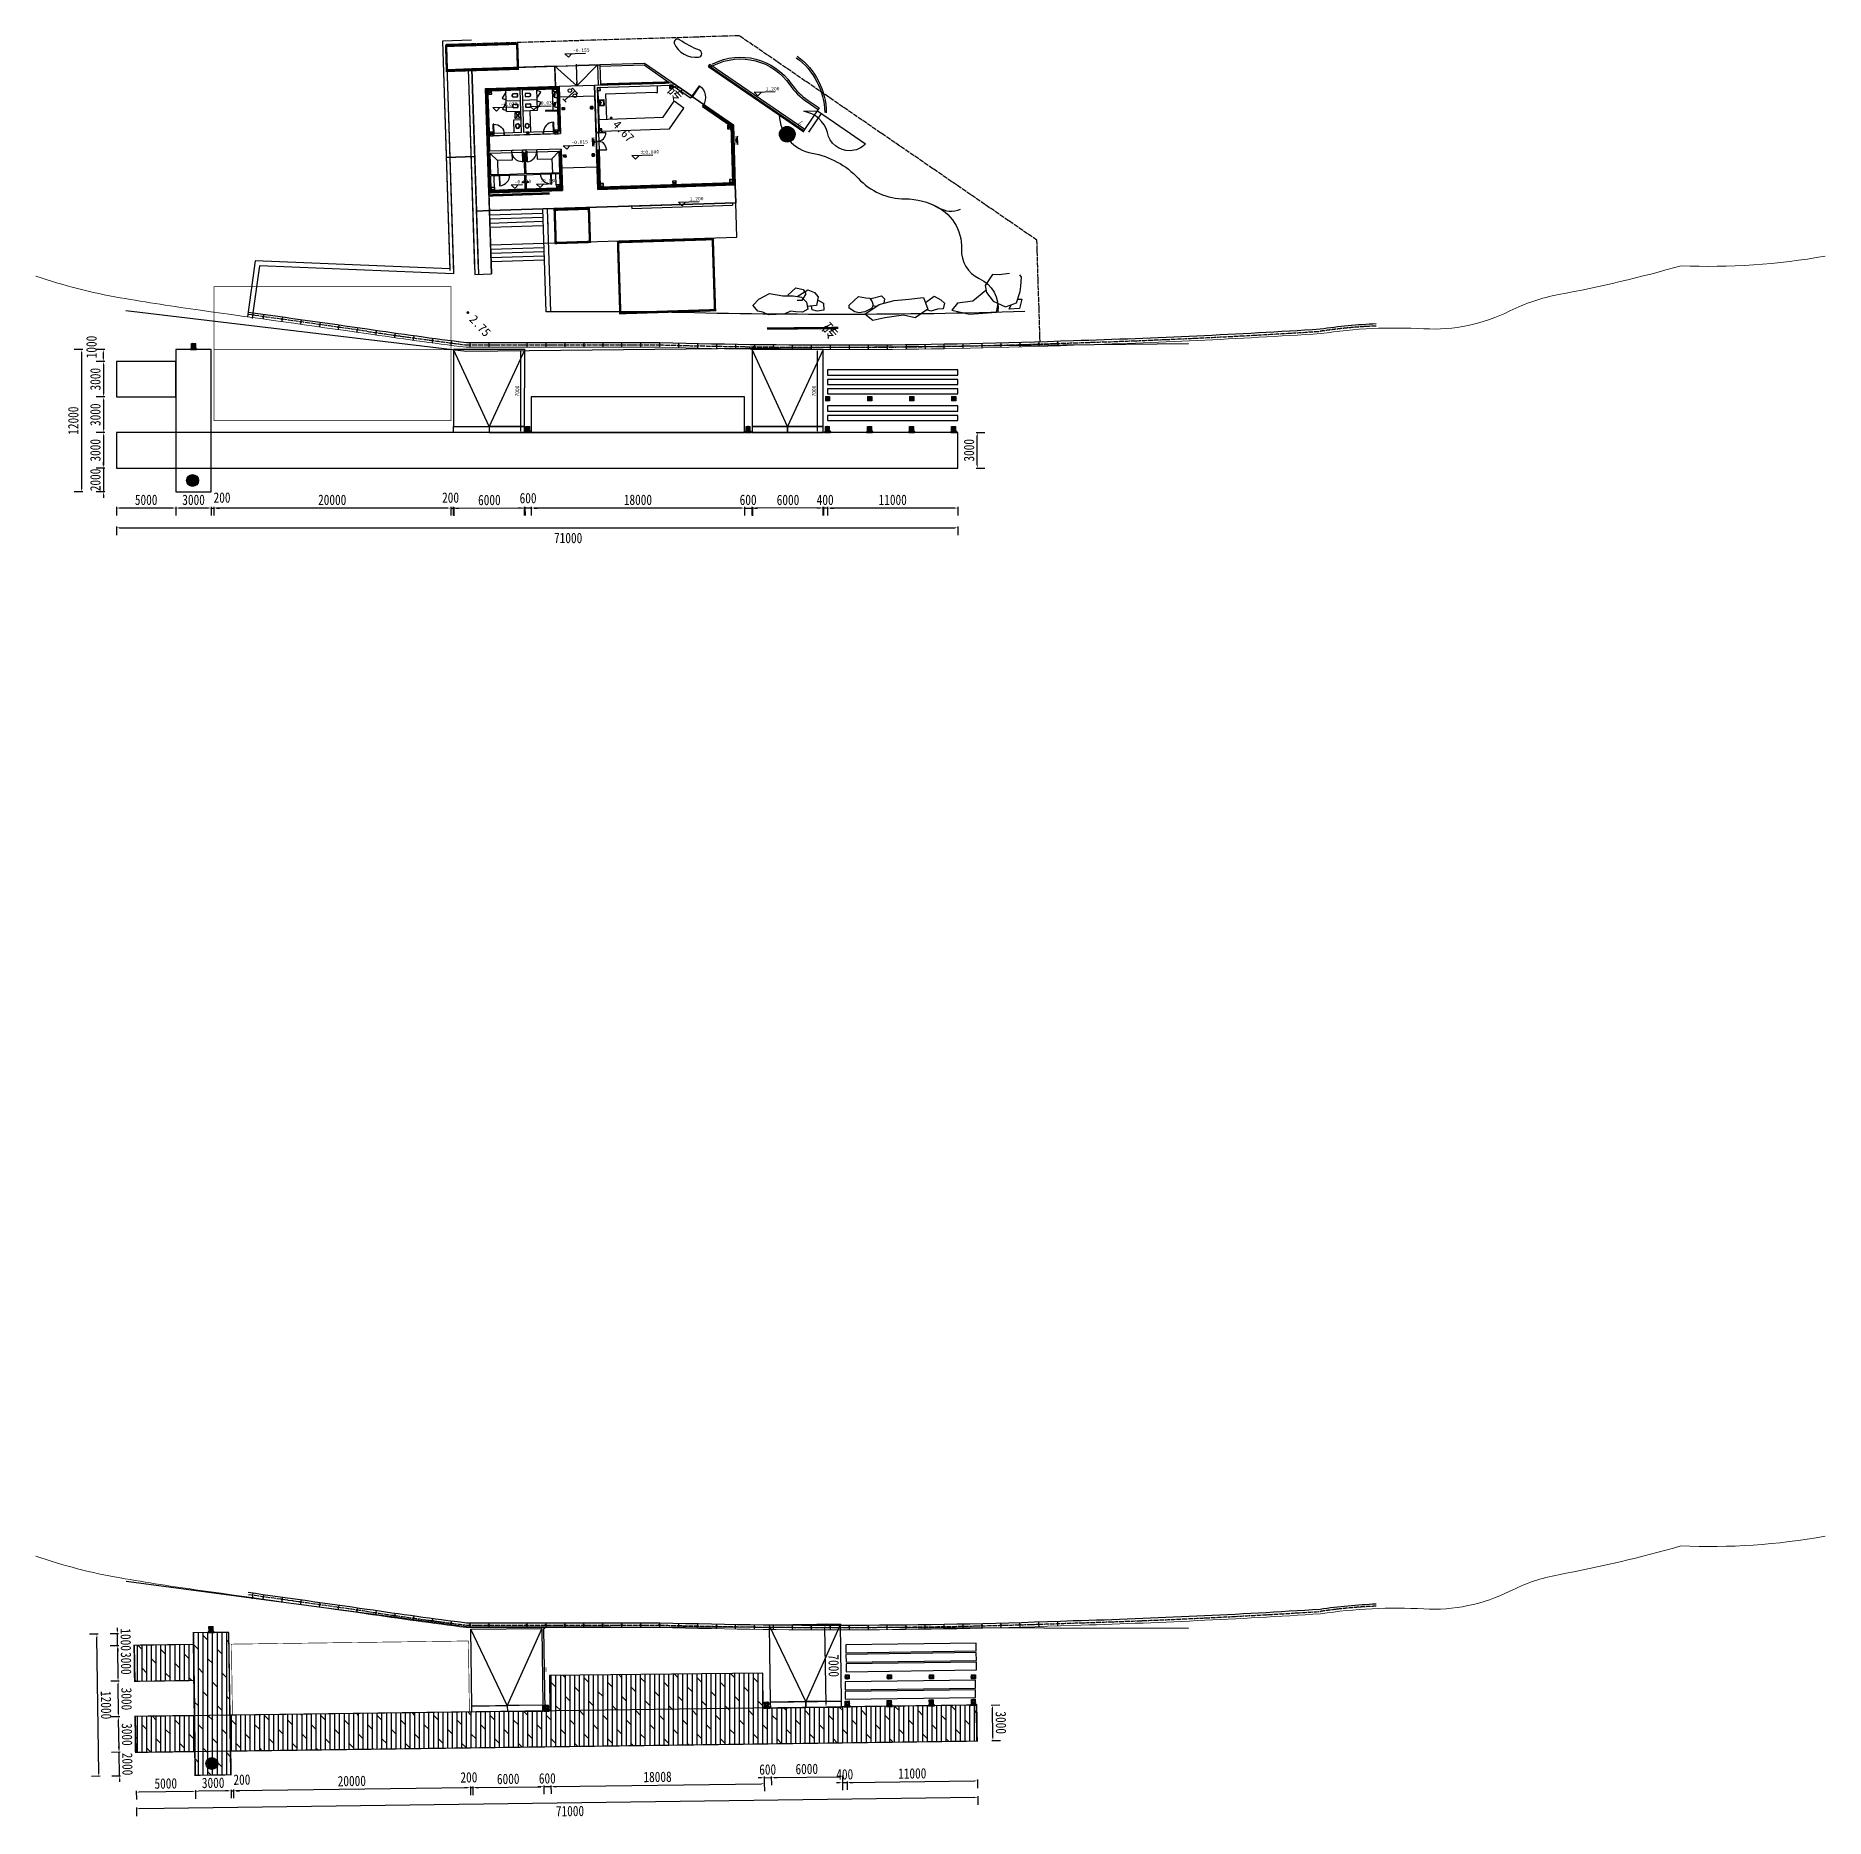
# Model space of a CAD drawing. Header units: millimetres. Extents: x -2018967 to 3675, y -751 to 1571936.
# Drawn here: x -1899866 to -1748861, y 1325303 to 1475708 of the extents above; entities that cross this region are included whole.
import ezdxf
from ezdxf.enums import TextEntityAlignment as Align

# ---------------------------------------------------------------- set-up
doc = ezdxf.new("R2010")
doc.units = ezdxf.units.MM
doc.header["$LTSCALE"] = 1000
for name, pattern in [('-6_350_HOLE$0$DASH', [0.35, 0.25, -0.1]), ('2', [0]), ('ACAD_ISO03W100', [30, 12, -18]), ('CONTINOUS', [0, 0, 0]), ('DOTE', [2.42, 2, -0.2, 0.02, -0.2])]:
    doc.linetypes.add(name, pattern=pattern)
doc.layers.get('0').update_dxf_attribs({"linetype": 'CONTINUOUS'})
doc.layers.get('DEFPOINTS').update_dxf_attribs({"linetype": 'CONTINUOUS'})
for name, color, linetype in [('0-现状-文字', 8, 'CONTINUOUS'), ('0-现状-构筑', 8, 'CONTINUOUS'), ('0-现状-标高', 8, 'CONTINUOUS'), ('1-下木', 215, 'CONTINUOUS'), ('1-中心线', 4, 'DOTE'), ('1-园路', 2, 'CONTINUOUS'), ('1-场内移栽编号', 150, 'CONTINUOUS'), ('1-小品', 232, 'CONTINUOUS'), ('1-建筑', 1, 'CONTINOUS'), ('1-构筑物', 232, 'CONTINUOUS'), ('1-水岸线', 5, 'CONTINUOUS'), ('1-细部表达', 252, 'CONTINUOUS'), ('1-铺装分割线', 3, 'CONTINUOUS'), ('W-_ANTICOLLISION防撞措施', 6, 'CONTINUOUS'), ('W-ALUMINUM_FRAME铝架', 30, 'CONTINUOUS'), ('W-WOOD_FLOOR木地板', 30, 'CONTINUOUS'), ('建-尺寸', 3, 'CONTINUOUS'), ('木地板', 32, 'CONTINUOUS')]:
    doc.layers.add(name, color=color, linetype=linetype)
doc.styles.add('Annotative', font='txt')
doc.styles.get("Standard").update_dxf_attribs({"font": 'tssdeng.shx', "width": 0.7, "bigfont": 'hztxt.shx'})
doc.styles.add('STANDARD_T3', font='simplex.shx', dxfattribs={"width": 0.7, "bigfont": 'gbcbig.shx'})
doc.styles.add('zz-1', font='arial.ttf', dxfattribs={"width": 0.8})
doc.styles.add('方正中等线简体', font='')
doc.styles.add('方正细等线简体', font='')
doc.styles.add('黑体', font='simhei.ttf', dxfattribs={"width": 0.8})
doc.styles.get('方正中等线简体').set_extended_font_data('SimSun')
doc.styles.get('方正细等线简体').set_extended_font_data('SimSun')
doc.dimstyles.new('W&&100', dxfattribs={"dimtxt": 350, "dimasz": 100, "dimexe": 250, "dimexo": 300, "dimgap": 100, "dimtad": 1, "dimdec": 0, "dimzin": 0, "dimdsep": 46, "dimtxsty": 'STANDARD_T3', "dimcen": 0.09, "dimclrd": 1, "dimclre": 1, "dimclrt": 7, "dimazin": 2, "dimtfac": 1, "dimtdec": 0, "dimtix": 1, "dimtmove": 2, "dimatfit": 3, "dimfxl": 100, "dimtolj": 1, "dimtzin": 0, "dimarcsym": 0})
doc.dimstyles.new('W&&250', dxfattribs={"dimtxt": 875, "dimasz": 250, "dimexe": 625, "dimexo": 750, "dimgap": 250, "dimtad": 1, "dimdec": 0, "dimzin": 0, "dimdsep": 46, "dimtxsty": 'STANDARD_T3', "dimcen": 0.09, "dimclrd": 1, "dimclre": 1, "dimclrt": 7, "dimazin": 2, "dimtfac": 1, "dimtdec": 0, "dimtix": 1, "dimtmove": 2, "dimatfit": 3, "dimfxl": 100, "dimtolj": 1, "dimtzin": 0, "dimarcsym": 0})
doc.dimstyles.new('W&&50', dxfattribs={"dimtxt": 175, "dimasz": 50, "dimexe": 125, "dimexo": 150, "dimgap": 50, "dimtad": 1, "dimdec": 0, "dimzin": 0, "dimdsep": 46, "dimtxsty": '黑体', "dimcen": 0.09, "dimclrd": 1, "dimclre": 1, "dimclrt": 7, "dimazin": 2, "dimtfac": 1, "dimtdec": 0, "dimtix": 1, "dimtmove": 2, "dimatfit": 3, "dimfxl": 100, "dimtolj": 1, "dimtzin": 0, "dimarcsym": 0})

msp = doc.modelspace()

# ---------------------------------------------------------------- blocks, each defined once
blk = doc.blocks.new('*D61')
at = {"color": 1, "lineweight": -2, "transparency": 16777216}
for p, q in [((-1891371, 1326214), (-1891361, 1325489)), ((-1891119, 1326118), (-1820626, 1327065)), ((-1820377, 1327168), (-1820367, 1326443))]:
    blk.add_line(p, q, dxfattribs=at)
at = {"color": 1, "transparency": 16777216}
for points in [[(-1891120, 1326159), (-1891119, 1326076), (-1891369, 1326114)], [(-1820626, 1327106), (-1820625, 1327023), (-1820376, 1327068)]]:
    blk.add_solid(points, dxfattribs=at)
at = {"layer": 'DEFPOINTS', "color": 0, "transparency": 16777216}
for p in [(-1891474, 1333880), (-1820480, 1334834), (-1820376, 1327068)]:
    blk.add_point(p, dxfattribs=at)
at = {"color": 7, "transparency": 16777216, "insert": (-1854786, 1325899), "char_height": 875, "attachment_point": 5, "rotation": 0.76971, "style": '黑体'}
blk.add_mtext('\\A1;71000', dxfattribs=at)
blk = doc.blocks.new('*D62')
at = {"color": 1, "lineweight": -2, "transparency": 16777216}
for p, q in [((-1819234, 1334851), (-1818509, 1334860)), ((-1819097, 1332102), (-1819131, 1334602)), ((-1819194, 1331851), (-1818469, 1331861))]:
    blk.add_line(p, q, dxfattribs=at)
at = {"color": 1, "transparency": 16777216}
for points in [[(-1819089, 1334603), (-1819172, 1334601), (-1819134, 1334852)], [(-1819055, 1332103), (-1819139, 1332102), (-1819094, 1331852)]]:
    blk.add_solid(points, dxfattribs=at)
at = {"layer": 'DEFPOINTS', "color": 0, "transparency": 16777216}
for p in [(-1820480, 1334834), (-1819134, 1334852), (-1820440, 1331834)]:
    blk.add_point(p, dxfattribs=at)
at = {"color": 7, "transparency": 16777216, "insert": (-1818421, 1333361), "char_height": 875, "attachment_point": 5, "rotation": 270.76971, "style": '黑体'}
blk.add_mtext('\\A1;3000', dxfattribs=at)
blk = doc.blocks.new('*D58')
at = {"color": 1, "lineweight": -2, "transparency": 16777216}
for p, q in [((-1883190, 1327714), (-1883180, 1326989)), ((-1863440, 1327879), (-1882939, 1327617)), ((-1863192, 1327983), (-1863182, 1327258))]:
    blk.add_line(p, q, dxfattribs=at)
at = {"color": 1, "transparency": 16777216}
for points in [[(-1882939, 1327659), (-1882938, 1327576), (-1883189, 1327614)], [(-1863441, 1327921), (-1863440, 1327838), (-1863190, 1327883)]]:
    blk.add_solid(points, dxfattribs=at)
at = {"layer": 'DEFPOINTS', "color": 0, "transparency": 16777216}
for p in [(-1883274, 1333990), (-1863276, 1334259), (-1883189, 1327614)]:
    blk.add_point(p, dxfattribs=at)
at = {"color": 7, "transparency": 16777216, "insert": (-1873199, 1328441), "char_height": 875, "attachment_point": 5, "rotation": 0.76971, "style": '黑体'}
blk.add_mtext('\\A1;20000', dxfattribs=at)
blk = doc.blocks.new('*D59')
at = {"color": 1, "lineweight": -2, "transparency": 16777216}
for p, q in [((-1886390, 1327671), (-1886380, 1326946)), ((-1883639, 1327608), (-1886138, 1327574)), ((-1883390, 1327711), (-1883380, 1326986))]:
    blk.add_line(p, q, dxfattribs=at)
at = {"color": 1, "transparency": 16777216}
for points in [[(-1886139, 1327616), (-1886138, 1327533), (-1886388, 1327571)], [(-1883639, 1327650), (-1883638, 1327566), (-1883389, 1327611)]]:
    blk.add_solid(points, dxfattribs=at)
at = {"layer": 'DEFPOINTS', "color": 0, "transparency": 16777216}
for p in [(-1883474, 1333988), (-1886407, 1328948), (-1886388, 1327571)]:
    blk.add_point(p, dxfattribs=at)
at = {"color": 7, "transparency": 16777216, "insert": (-1884898, 1328284), "char_height": 875, "attachment_point": 5, "rotation": 0.76971, "style": '黑体'}
blk.add_mtext('\\A1;3000', dxfattribs=at)
blk = doc.blocks.new('*D60')
at = {"color": 1, "lineweight": -2, "transparency": 16777216}
for p, q in [((-1891389, 1327604), (-1891380, 1326879)), ((-1886638, 1327568), (-1891138, 1327507)), ((-1886390, 1327671), (-1886380, 1326946))]:
    blk.add_line(p, q, dxfattribs=at)
at = {"color": 1, "transparency": 16777216}
for points in [[(-1891139, 1327549), (-1891137, 1327466), (-1891388, 1327504)], [(-1886639, 1327609), (-1886638, 1327526), (-1886388, 1327571)]]:
    blk.add_solid(points, dxfattribs=at)
at = {"layer": 'DEFPOINTS', "color": 0, "transparency": 16777216}
for p in [(-1891433, 1330880), (-1886407, 1328948), (-1891388, 1327504)]:
    blk.add_point(p, dxfattribs=at)
at = {"color": 7, "transparency": 16777216, "insert": (-1888897, 1328230), "char_height": 875, "attachment_point": 5, "rotation": 0.76971, "style": '黑体'}
blk.add_mtext('\\A1;5000', dxfattribs=at)
blk = doc.blocks.new('基地主防控视频立柱')
h = blk.add_hatch(color=256)
h.dxf.hatch_style = 1
h.set_gradient(color1=(0, 0, 255), color2=(255, 255, 0), name='SPHERICAL')
h.paths.add_polyline_path([(500, 0, 1), (-500, 0, 1)])
blk.add_circle((0, 0), 500)
blk = doc.blocks.new('*U467')
blk.add_lwpolyline([(-5500, -333), (5500, -333), (5500, 329), (-5500, 329)], close=True)
blk = doc.blocks.new('*U468')
at = {"color": 0, "linetype": 'ByBlock', "lineweight": -2, "transparency": 16777216}
for p in [(0, 800), (0, 0)]:
    blk.add_blockref('*U467', p, dxfattribs=at)
blk = doc.blocks.new('*D556')
at = {"color": 1, "lineweight": -2, "transparency": 16777216}
for p, q in [((-1883639, 1327608), (-1883889, 1327605)), ((-1883390, 1327711), (-1883380, 1326986)), ((-1883389, 1327611), (-1883189, 1327614)), ((-1883190, 1327714), (-1883180, 1326989)), ((-1882939, 1327617), (-1882689, 1327621))]:
    blk.add_line(p, q, dxfattribs=at)
at = {"color": 1, "transparency": 16777216}
for points in [[(-1883639, 1327650), (-1883638, 1327566), (-1883389, 1327611)], [(-1882939, 1327659), (-1882938, 1327576), (-1883189, 1327614)]]:
    blk.add_solid(points, dxfattribs=at)
at = {"layer": 'DEFPOINTS', "color": 0, "transparency": 16777216}
for p in [(-1883474, 1333988), (-1883274, 1333990), (-1883189, 1327614)]:
    blk.add_point(p, dxfattribs=at)
at = {"color": 7, "transparency": 16777216, "insert": (-1882472, 1328556), "char_height": 875, "attachment_point": 5, "rotation": 0.76971, "style": '黑体'}
blk.add_mtext('\\A1;200', dxfattribs=at)
blk = doc.blocks.new('*D557')
at = {"color": 1, "lineweight": -2, "transparency": 16777216}
for p, q in [((-1862993, 1327985), (-1862983, 1327260)), ((-1862741, 1327889), (-1857242, 1327963)), ((-1856993, 1328066), (-1856984, 1327341))]:
    blk.add_line(p, q, dxfattribs=at)
at = {"color": 1, "transparency": 16777216}
for points in [[(-1862742, 1327930), (-1862741, 1327847), (-1862991, 1327885)], [(-1857243, 1328004), (-1857241, 1327921), (-1856992, 1327966)]]:
    blk.add_solid(points, dxfattribs=at)
at = {"layer": 'DEFPOINTS', "color": 0, "transparency": 16777216}
for p in [(-1863078, 1334302), (-1857078, 1334342), (-1856992, 1327966)]:
    blk.add_point(p, dxfattribs=at)
at = {"color": 7, "transparency": 16777216, "insert": (-1860001, 1328618), "char_height": 875, "attachment_point": 5, "rotation": 0.76971, "style": '黑体'}
blk.add_mtext('\\A1;6000', dxfattribs=at)
blk = doc.blocks.new('*D558')
at = {"color": 1, "lineweight": -2, "transparency": 16777216}
for p, q in [((-1863440, 1327879), (-1863690, 1327876)), ((-1863192, 1327983), (-1863182, 1327258)), ((-1863190, 1327883), (-1862990, 1327885)), ((-1862992, 1327985), (-1862982, 1327261)), ((-1862740, 1327889), (-1862490, 1327892))]:
    blk.add_line(p, q, dxfattribs=at)
at = {"color": 1, "transparency": 16777216}
for points in [[(-1863441, 1327921), (-1863440, 1327838), (-1863190, 1327883)], [(-1862741, 1327930), (-1862740, 1327847), (-1862990, 1327885)]]:
    blk.add_solid(points, dxfattribs=at)
at = {"layer": 'DEFPOINTS', "color": 0, "transparency": 16777216}
for p in [(-1863276, 1334259), (-1863076, 1334262), (-1862990, 1327885)]:
    blk.add_point(p, dxfattribs=at)
at = {"color": 7, "transparency": 16777216, "insert": (-1863317, 1328749), "char_height": 875, "attachment_point": 5, "rotation": 0.76971, "style": '黑体'}
blk.add_mtext('\\A1;200', dxfattribs=at)
blk = doc.blocks.new('*D559')
at = {"color": 1, "lineweight": -2, "transparency": 16777216}
for p, q in [((-1857241, 1327963), (-1857491, 1327959)), ((-1856992, 1328066), (-1856983, 1327341)), ((-1856991, 1327966), (-1856391, 1327974)), ((-1856392, 1328074), (-1856383, 1327349)), ((-1856141, 1327977), (-1855891, 1327981))]:
    blk.add_line(p, q, dxfattribs=at)
at = {"color": 1, "transparency": 16777216}
for points in [[(-1857242, 1328004), (-1857240, 1327921), (-1856991, 1327966)], [(-1856142, 1328019), (-1856141, 1327936), (-1856391, 1327974)]]:
    blk.add_solid(points, dxfattribs=at)
at = {"layer": 'DEFPOINTS', "color": 0, "transparency": 16777216}
for p in [(-1857077, 1334342), (-1856477, 1334350), (-1856391, 1327974)]:
    blk.add_point(p, dxfattribs=at)
at = {"color": 7, "transparency": 16777216, "insert": (-1856700, 1328662), "char_height": 875, "attachment_point": 5, "rotation": 0.76971, "style": '黑体'}
blk.add_mtext('\\A1;600', dxfattribs=at)
blk = doc.blocks.new('*D560')
at = {"color": 1, "lineweight": -2, "transparency": 16777216}
for p, q in [((-1856392, 1328074), (-1856383, 1327349)), ((-1856141, 1327977), (-1838635, 1328213)), ((-1838386, 1328316), (-1838376, 1327591))]:
    blk.add_line(p, q, dxfattribs=at)
at = {"color": 1, "transparency": 16777216}
for points in [[(-1856142, 1328019), (-1856141, 1327936), (-1856391, 1327974)], [(-1838635, 1328254), (-1838634, 1328171), (-1838385, 1328216)]]:
    blk.add_solid(points, dxfattribs=at)
at = {"layer": 'DEFPOINTS', "color": 0, "transparency": 16777216}
for p in [(-1856477, 1334350), (-1838470, 1334592), (-1838385, 1328216)]:
    blk.add_point(p, dxfattribs=at)
at = {"color": 7, "transparency": 16777216, "insert": (-1847397, 1328787), "char_height": 875, "attachment_point": 5, "rotation": 0.76971, "style": '黑体'}
blk.add_mtext('\\A1;18008', dxfattribs=at)
blk = doc.blocks.new('*D561')
at = {"color": 1, "lineweight": -2, "transparency": 16777216}
for p, q in [((-1838644, 1328713), (-1838894, 1328709)), ((-1838396, 1328816), (-1838386, 1328091)), ((-1838394, 1328716), (-1837794, 1328724)), ((-1837796, 1328824), (-1837786, 1328099)), ((-1837544, 1328727), (-1837294, 1328731))]:
    blk.add_line(p, q, dxfattribs=at)
at = {"color": 1, "transparency": 16777216}
for points in [[(-1838645, 1328754), (-1838644, 1328671), (-1838394, 1328716)], [(-1837545, 1328769), (-1837544, 1328686), (-1837794, 1328724)]]:
    blk.add_solid(points, dxfattribs=at)
at = {"layer": 'DEFPOINTS', "color": 0, "transparency": 16777216}
for p in [(-1838470, 1334370), (-1837870, 1334378), (-1837794, 1328724)]:
    blk.add_point(p, dxfattribs=at)
at = {"color": 7, "transparency": 16777216, "insert": (-1838104, 1329412), "char_height": 875, "attachment_point": 5, "rotation": 0.76971, "style": '黑体'}
blk.add_mtext('\\A1;600', dxfattribs=at)
blk = doc.blocks.new('*D562')
at = {"color": 1, "lineweight": -2, "transparency": 16777216}
for p, q in [((-1831796, 1328905), (-1831787, 1328180)), ((-1837796, 1328824), (-1837786, 1328099)), ((-1837544, 1328727), (-1832045, 1328801))]:
    blk.add_line(p, q, dxfattribs=at)
at = {"color": 1, "transparency": 16777216}
for points in [[(-1837545, 1328769), (-1837544, 1328686), (-1837794, 1328724)], [(-1832046, 1328843), (-1832044, 1328760), (-1831795, 1328805)]]:
    blk.add_solid(points, dxfattribs=at)
at = {"layer": 'DEFPOINTS', "color": 0, "transparency": 16777216}
for p in [(-1837870, 1334378), (-1831871, 1334459), (-1831795, 1328805)]:
    blk.add_point(p, dxfattribs=at)
at = {"color": 7, "transparency": 16777216, "insert": (-1834804, 1329457), "char_height": 875, "attachment_point": 5, "rotation": 0.76971, "style": '黑体'}
blk.add_mtext('\\A1;6000', dxfattribs=at)
blk = doc.blocks.new('*D563')
at = {"color": 1, "lineweight": -2, "transparency": 16777216}
for p, q in [((-1832043, 1328301), (-1832293, 1328298)), ((-1831795, 1328405), (-1831785, 1327680)), ((-1831793, 1328305), (-1831393, 1328310)), ((-1831395, 1328410), (-1831385, 1327685)), ((-1831143, 1328313), (-1830893, 1328317))]:
    blk.add_line(p, q, dxfattribs=at)
at = {"color": 1, "transparency": 16777216}
for points in [[(-1832044, 1328343), (-1832043, 1328260), (-1831793, 1328305)], [(-1831144, 1328355), (-1831143, 1328272), (-1831393, 1328310)]]:
    blk.add_solid(points, dxfattribs=at)
at = {"layer": 'DEFPOINTS', "color": 0, "transparency": 16777216}
for p in [(-1831879, 1334681), (-1831479, 1334686), (-1831393, 1328310)]:
    blk.add_point(p, dxfattribs=at)
at = {"color": 7, "transparency": 16777216, "insert": (-1831603, 1329000), "char_height": 875, "attachment_point": 5, "rotation": 0.76971, "style": '黑体'}
blk.add_mtext('\\A1;400', dxfattribs=at)
blk = doc.blocks.new('*D564')
at = {"color": 1, "lineweight": -2, "transparency": 16777216}
for p, q in [((-1831395, 1328410), (-1831385, 1327685)), ((-1831143, 1328313), (-1820644, 1328454)), ((-1820396, 1328558), (-1820386, 1327833))]:
    blk.add_line(p, q, dxfattribs=at)
at = {"color": 1, "transparency": 16777216}
for points in [[(-1831144, 1328355), (-1831143, 1328272), (-1831393, 1328310)], [(-1820645, 1328496), (-1820644, 1328413), (-1820394, 1328458)]]:
    blk.add_solid(points, dxfattribs=at)
at = {"layer": 'DEFPOINTS', "color": 0, "transparency": 16777216}
for p in [(-1831481, 1334848), (-1820480, 1334834), (-1820394, 1328458)]:
    blk.add_point(p, dxfattribs=at)
at = {"color": 7, "transparency": 16777216, "insert": (-1825903, 1329076), "char_height": 875, "attachment_point": 5, "rotation": 0.76971, "style": '黑体'}
blk.add_mtext('\\A1;11000', dxfattribs=at)
blk = doc.blocks.new('langan')
at = {"layer": '1-中心线'}
blk.add_lwpolyline([(0, 0.18), (0, 0.04), (0, -0.19)], dxfattribs=at)
at = {"layer": '1-细部表达'}
blk.add_lwpolyline([(-0.04, 0.04), (0.04, 0.04), (0.04, -0.04), (-0.04, -0.04)], close=True, dxfattribs=at)
blk = doc.blocks.new('*D565')
at = {"color": 1, "lineweight": -2, "transparency": 16777216}
for p, q in [((-1894608, 1340839), (-1895333, 1340829)), ((-1894550, 1329088), (-1894705, 1340587)), ((-1894447, 1328840), (-1895172, 1328830))]:
    blk.add_line(p, q, dxfattribs=at)
at = {"color": 1, "transparency": 16777216}
for points in [[(-1894663, 1340588), (-1894746, 1340587), (-1894708, 1340837)], [(-1894509, 1329089), (-1894592, 1329088), (-1894547, 1328838)]]:
    blk.add_solid(points, dxfattribs=at)
at = {"layer": 'DEFPOINTS', "color": 0, "transparency": 16777216}
for p in [(-1886568, 1340947), (-1894708, 1340837), (-1886407, 1328948)]:
    blk.add_point(p, dxfattribs=at)
at = {"color": 7, "transparency": 16777216, "insert": (-1893935, 1334847), "char_height": 875, "attachment_point": 5, "rotation": 270.76971, "style": '黑体'}
blk.add_mtext('\\A1;12000', dxfattribs=at)
blk = doc.blocks.new('*D566')
at = {"color": 1, "lineweight": -2, "transparency": 16777216}
for p, q in [((-1892739, 1330863), (-1893464, 1330853)), ((-1892842, 1331112), (-1892845, 1331362)), ((-1892812, 1328862), (-1892839, 1330862)), ((-1892712, 1328863), (-1893437, 1328853)), ((-1892808, 1328612), (-1892805, 1328362))]:
    blk.add_line(p, q, dxfattribs=at)
at = {"color": 1, "transparency": 16777216}
for points in [[(-1892800, 1331112), (-1892884, 1331111), (-1892839, 1330862)], [(-1892767, 1328612), (-1892850, 1328611), (-1892812, 1328862)]]:
    blk.add_solid(points, dxfattribs=at)
at = {"layer": 'DEFPOINTS', "color": 0, "transparency": 16777216}
for p in [(-1892839, 1330862), (-1886213, 1330951), (-1886407, 1328948)]:
    blk.add_point(p, dxfattribs=at)
at = {"color": 7, "transparency": 16777216, "insert": (-1892133, 1329871), "char_height": 875, "attachment_point": 5, "rotation": 270.76971, "style": '黑体'}
blk.add_mtext('\\A1;2000', dxfattribs=at)
blk = doc.blocks.new('*D567')
at = {"color": 1, "lineweight": -2, "transparency": 16777216}
for p, q in [((-1892779, 1333863), (-1893504, 1333853)), ((-1892842, 1331112), (-1892876, 1333611)), ((-1892739, 1330863), (-1893464, 1330853))]:
    blk.add_line(p, q, dxfattribs=at)
at = {"color": 1, "transparency": 16777216}
for points in [[(-1892834, 1333612), (-1892917, 1333611), (-1892879, 1333861)], [(-1892800, 1331112), (-1892884, 1331111), (-1892839, 1330862)]]:
    blk.add_solid(points, dxfattribs=at)
at = {"layer": 'DEFPOINTS', "color": 0, "transparency": 16777216}
for p in [(-1892879, 1333861), (-1891474, 1333880), (-1886213, 1330951)]:
    blk.add_point(p, dxfattribs=at)
at = {"color": 7, "transparency": 16777216, "insert": (-1892166, 1332371), "char_height": 875, "attachment_point": 5, "rotation": 270.76971, "style": '黑体'}
blk.add_mtext('\\A1;3000', dxfattribs=at)
blk = doc.blocks.new('*D568')
at = {"color": 1, "lineweight": -2, "transparency": 16777216}
for p, q in [((-1892819, 1336862), (-1893544, 1336853)), ((-1892882, 1334111), (-1892916, 1336611)), ((-1892779, 1333863), (-1893504, 1333853))]:
    blk.add_line(p, q, dxfattribs=at)
at = {"color": 1, "transparency": 16777216}
for points in [[(-1892874, 1336612), (-1892957, 1336610), (-1892919, 1336861)], [(-1892841, 1334112), (-1892924, 1334111), (-1892879, 1333861)]]:
    blk.add_solid(points, dxfattribs=at)
at = {"layer": 'DEFPOINTS', "color": 0, "transparency": 16777216}
for p in [(-1892919, 1336861), (-1886514, 1336947), (-1891474, 1333880)]:
    blk.add_point(p, dxfattribs=at)
at = {"color": 7, "transparency": 16777216, "insert": (-1892207, 1335370), "char_height": 875, "attachment_point": 5, "rotation": 270.76971, "style": '黑体'}
blk.add_mtext('\\A1;3000', dxfattribs=at)
blk = doc.blocks.new('*D569')
at = {"color": 1, "lineweight": -2, "transparency": 16777216}
for p, q in [((-1892859, 1339862), (-1893584, 1339852)), ((-1892923, 1337111), (-1892956, 1339611)), ((-1892819, 1336862), (-1893544, 1336853))]:
    blk.add_line(p, q, dxfattribs=at)
at = {"color": 1, "transparency": 16777216}
for points in [[(-1892914, 1339611), (-1892998, 1339610), (-1892959, 1339861)], [(-1892881, 1337112), (-1892964, 1337110), (-1892919, 1336861)]]:
    blk.add_solid(points, dxfattribs=at)
at = {"layer": 'DEFPOINTS', "color": 0, "transparency": 16777216}
for p in [(-1892959, 1339861), (-1891554, 1339880), (-1886514, 1336947)]:
    blk.add_point(p, dxfattribs=at)
at = {"color": 7, "transparency": 16777216, "insert": (-1892247, 1338370), "char_height": 875, "attachment_point": 5, "rotation": 270.76971, "style": '黑体'}
blk.add_mtext('\\A1;3000', dxfattribs=at)
blk = doc.blocks.new('*D570')
at = {"color": 1, "lineweight": -2, "transparency": 16777216}
for p, q in [((-1892976, 1341111), (-1892980, 1341361)), ((-1892873, 1340862), (-1893598, 1340852)), ((-1892859, 1339862), (-1893584, 1339852)), ((-1892959, 1339861), (-1892973, 1340861)), ((-1892956, 1339611), (-1892953, 1339361))]:
    blk.add_line(p, q, dxfattribs=at)
at = {"color": 1, "transparency": 16777216}
for points in [[(-1892935, 1341111), (-1893018, 1341110), (-1892973, 1340861)], [(-1892914, 1339611), (-1892998, 1339610), (-1892959, 1339861)]]:
    blk.add_solid(points, dxfattribs=at)
at = {"layer": 'DEFPOINTS', "color": 0, "transparency": 16777216}
for p in [(-1886568, 1340947), (-1892973, 1340861), (-1891554, 1339880)]:
    blk.add_point(p, dxfattribs=at)
at = {"color": 7, "transparency": 16777216, "insert": (-1892274, 1340370), "char_height": 875, "attachment_point": 5, "rotation": 270.76971, "style": '黑体'}
blk.add_mtext('\\A1;1000', dxfattribs=at)
blk = doc.blocks.new('外置抱桩器')
for p, q in [((-178, 178), (-178, -178)), ((-111, 66, 0), (-125, 66, 0)), ((-124, 64, 0), (-124, 57, 0)), ((-117, 53, 0), (-120, 57, 0)), ((-118, -118), (-118, 178)), ((-118, 178), (118, 178)), ((-118, 118), (118, 118)), ((-115, 53, 0), (-118, 57, 0)), ((-113, 57, 0), (-113, 64, 0)), ((-64, 124, 0), (-57, 124, 0)), ((-57, 113, 0), (-64, 113, 0)), ((-53, 117, 0), (-57, 120, 0)), ((-53, 115, 0), (-57, 118, 0)), ((53, 117, 0), (57, 120, 0)), ((53, 115, 0), (57, 118, 0)), ((64, 124, 0), (57, 124, 0)), ((57, 113, 0), (64, 113, 0)), ((66, 111, 0), (66, 125, 0)), ((111, 66, 0), (125, 66, 0)), ((113, 57, 0), (113, 64, 0)), ((115, 53, 0), (118, 57, 0)), ((117, 53, 0), (120, 57, 0)), ((118, 178), (118, -118)), ((124, 64, 0), (124, 57, 0)), ((178, 178), (178, -178)), ((178, -118), (-178, -118)), ((178, -178), (-178, -178)), ((-124, -64, 0), (-124, -57, 0)), ((-117, -53, 0), (-120, -57, 0)), ((-115, -53, 0), (-118, -57, 0)), ((-113, -57, 0), (-113, -64, 0)), ((-57, -113, 0), (-64, -113, 0)), ((-64, -124, 0), (-57, -124, 0)), ((-53, -115, 0), (-57, -118, 0)), ((-53, -117, 0), (-57, -120, 0)), ((53, -115, 0), (57, -118, 0)), ((53, -117, 0), (57, -120, 0)), ((57, -113, 0), (64, -113, 0)), ((64, -124, 0), (57, -124, 0)), ((66, -111, 0), (66, -125, 0)), ((113, -57, 0), (113, -64, 0)), ((115, -53, 0), (118, -57, 0)), ((117, -53, 0), (120, -57, 0)), ((124, -64, 0), (124, -57, 0))]:
    blk.add_line(p, q)
at = {"color": 6, "linetype": 'ACAD_ISO03W100'}
for p, q in [((-124, 50, 0), (-124, -50, 0)), ((-112, 50, 0), (-112, -50, 0)), ((50, 124, 0), (-50, 124, 0)), ((50, 112, 0), (-50, 112, 0)), ((112, 50, 0), (112, -50, 0)), ((124, 50, 0), (124, -50, 0)), ((50, -112, 0), (-50, -112, 0)), ((50, -124, 0), (-50, -124, 0))]:
    blk.add_line(p, q, dxfattribs=at)
at = {"color": 2}
for p, q in [((-118, 40, 0), (-118, 50, 0)), ((-50, 118, 0), (-40, 118, 0)), ((40, 118, 0), (50, 118, 0)), ((118, 40, 0), (118, 50, 0)), ((-118, -50, 0), (-118, -40, 0)), ((-50, -118, 0), (-40, -118, 0)), ((40, -118, 0), (50, -118, 0)), ((118, -50, 0), (118, -40, 0))]:
    blk.add_line(p, q, dxfattribs=at)
at = {"color": 4}
for p, q in [((-66, 118, 0), (-70, 118, 0)), ((-66, 124, 0), (-69, 124, 0)), ((-69, 112, 0), (-66, 112, 0)), ((-124, -66, 0), (-124, -69, 0)), ((-118, -66, 0), (-118, -70, 0)), ((-112, -69, 0), (-112, -66, 0)), ((-66, -118, 0), (-70, -118, 0)), ((-69, -112, 0), (-66, -112, 0)), ((-66, -124, 0), (-69, -124, 0)), ((112, -69, 0), (112, -66, 0)), ((118, -66, 0), (118, -70, 0)), ((124, -66, 0), (124, -69, 0))]:
    blk.add_line(p, q, dxfattribs=at)
at = {"elevation": 0}
for points in [[(-250, 283), (250, 283), (250, 326), (-250, 326)], [(-110, 66), (-113, 66), (-124, 66), (-127, 66)], [(-70, 113), (-68, 111), (-68, 125), (-70, 123)], [(-66, 110), (-66, 113), (-66, 124), (-66, 127)], [(66, 110), (66, 113), (66, 124), (66, 127)], [(110, 66), (113, 66), (124, 66), (127, 66)], [(-110, -66), (-113, -66), (-124, -66), (-127, -66)], [(-113, -70), (-111, -68), (-125, -68), (-123, -70)], [(-70, -113), (-68, -111), (-68, -125), (-70, -123)], [(-66, -110), (-66, -113), (-66, -124), (-66, -127)], [(66, -110), (66, -113), (66, -124), (66, -127)], [(110, -66), (113, -66), (124, -66), (127, -66)], [(113, -70), (111, -68), (125, -68), (123, -70)]]:
    blk.add_lwpolyline(points, close=True, dxfattribs=at)
for points in [[(-177, 196), (-197, 196), (-237, 266), (-237, 283)], [(-178, 178), (-178, 283), (-118, 283), (-118, 178)], [(178, 178), (178, 283), (118, 283), (118, 178)], [(178, 196), (198, 196), (238, 266), (238, 283)]]:
    blk.add_lwpolyline(points)
for points in [[(-178, 50), (-94, 50), (-94, 40), (-178, 40)], [(-40, 178), (-40, 94), (-50, 94), (-50, 178)], [(50, 178), (50, 94), (40, 94), (40, 178)], [(178, 50), (94, 50), (94, 40), (178, 40)], [(-178, -40), (-94, -40), (-94, -50), (-178, -50)], [(-40, -178), (-40, -94), (-50, -94), (-50, -178)], [(50, -178), (50, -94), (40, -94), (40, -178)], [(178, -40), (94, -40), (94, -50), (178, -50)]]:
    blk.add_lwpolyline(points, close=True)
for points in [[(-148, -32), (-148, 32, -0.4142136), (-143, 38), (-93, 38, -0.4142136), (-88, 32), (-88, -32, -0.4142136), (-93, -38), (-143, -38, -0.4142136)], [(-107, 64), (-107, 57), (-108, 57), (-108, 53), (-129, 53), (-129, 57), (-108, 57), (-130, 57), (-130, 64, -0.6666667), (-124, 64, -0.3636364), (-113, 64, -0.6666667)], [(-64, 107), (-57, 107), (-57, 108), (-53, 108), (-53, 129), (-57, 129), (-57, 108), (-57, 130), (-64, 130, 0.6666667), (-64, 124, 0.3636364), (-64, 113, 0.6666667)], [(-32, 148), (32, 148, -0.4142136), (38, 143), (38, 93, -0.4142136), (32, 88), (-32, 88, -0.4142136), (-38, 93), (-38, 143, -0.4142136)], [(64, 107), (57, 107), (57, 108), (53, 108), (53, 129), (57, 129), (57, 108), (57, 130), (64, 130, -0.6666667), (64, 124, -0.3636364), (64, 113, -0.6666667)], [(148, -32), (148, 32, 0.4142136), (143, 38), (93, 38, 0.4142136), (88, 32), (88, -32, 0.4142136), (93, -38), (143, -38, 0.4142136)], [(107, 64), (107, 57), (108, 57), (108, 53), (129, 53), (129, 57), (108, 57), (130, 57), (130, 64, 0.6666667), (124, 64, 0.3636364), (113, 64, 0.6666667)], [(-107, -64), (-107, -57), (-108, -57), (-108, -53), (-129, -53), (-129, -57), (-108, -57), (-130, -57), (-130, -64, 0.6666667), (-124, -64, 0.3636364), (-113, -64, 0.6666667)], [(-64, -107), (-57, -107), (-57, -108), (-53, -108), (-53, -129), (-57, -129), (-57, -108), (-57, -130), (-64, -130, -0.6666667), (-64, -124, -0.3636364), (-64, -113, -0.6666667)], [(-32, -148), (32, -148, 0.4142136), (38, -143), (38, -93, 0.4142136), (32, -88), (-32, -88, 0.4142136), (-38, -93), (-38, -143, 0.4142136)], [(64, -107), (57, -107), (57, -108), (53, -108), (53, -129), (57, -129), (57, -108), (57, -130), (64, -130, 0.6666667), (64, -124, 0.3636364), (64, -113, 0.6666667)], [(107, -64), (107, -57), (108, -57), (108, -53), (129, -53), (129, -57), (108, -57), (130, -57), (130, -64, -0.6666667), (124, -64, -0.3636364), (113, -64, -0.6666667)]]:
    blk.add_lwpolyline(points, format="xyb", close=True, dxfattribs=at)
for points in [[(-132, 53), (-104, 53), (-104, 50), (-132, 50), (-132, 53), (-131, 53)], [(-68, 111), (-66, 111), (-66, 125), (-68, 125)], [(-53, 132), (-53, 104), (-50, 104), (-50, 132), (-53, 132), (-53, 131)], [(53, 132), (53, 104), (50, 104), (50, 132), (53, 132), (53, 131)], [(132, 53), (104, 53), (104, 50), (132, 50), (132, 53), (131, 53)], [(-132, -53), (-104, -53), (-104, -50), (-132, -50), (-132, -53), (-131, -53)], [(-111, -68), (-111, -66), (-125, -66), (-125, -68)], [(-68, -111), (-66, -111), (-66, -125), (-68, -125)], [(-53, -132), (-53, -104), (-50, -104), (-50, -132), (-53, -132), (-53, -131)], [(53, -132), (53, -104), (50, -104), (50, -132), (53, -132), (53, -131)], [(132, -53), (104, -53), (104, -50), (132, -50), (132, -53), (131, -53)], [(111, -68), (111, -66), (125, -66), (125, -68)]]:
    blk.add_lwpolyline(points, dxfattribs=at)
at = {"color": 1}
for radius in [82.5, 78.5]:
    blk.add_circle((0, 0), radius, dxfattribs=at)
blk = doc.blocks.new('165NB')
for p, q in [((-178, 178), (178, 178)), ((-178, 178), (-178, -178)), ((-178, 118), (118, 118)), ((-111, 66, 0), (-125, 66, 0)), ((-124, 64, 0), (-124, 57, 0)), ((-117, 53, 0), (-120, 57, 0)), ((-118, -118), (-118, 118)), ((-115, 53, 0), (-118, 57, 0)), ((-113, 57, 0), (-113, 64, 0)), ((-64, 124, 0), (-57, 124, 0)), ((-57, 113, 0), (-64, 113, 0)), ((-53, 117, 0), (-57, 120, 0)), ((-53, 115, 0), (-57, 118, 0)), ((53, 117, 0), (57, 120, 0)), ((53, 115, 0), (57, 118, 0)), ((64, 124, 0), (57, 124, 0)), ((57, 113, 0), (64, 113, 0)), ((66, 111, 0), (66, 125, 0)), ((111, 66, 0), (125, 66, 0)), ((113, 57, 0), (113, 64, 0)), ((115, 53, 0), (118, 57, 0)), ((117, 53, 0), (120, 57, 0)), ((118, 118), (118, -118)), ((124, 64, 0), (124, 57, 0)), ((178, 178), (178, -178)), ((118, -118), (-178, -118)), ((178, -178), (-178, -178)), ((-124, -64, 0), (-124, -57, 0)), ((-117, -53, 0), (-120, -57, 0)), ((-115, -53, 0), (-118, -57, 0)), ((-113, -57, 0), (-113, -64, 0)), ((-57, -113, 0), (-64, -113, 0)), ((-64, -124, 0), (-57, -124, 0)), ((-53, -115, 0), (-57, -118, 0)), ((-53, -117, 0), (-57, -120, 0)), ((53, -115, 0), (57, -118, 0)), ((53, -117, 0), (57, -120, 0)), ((57, -113, 0), (64, -113, 0)), ((64, -124, 0), (57, -124, 0)), ((66, -111, 0), (66, -125, 0)), ((113, -57, 0), (113, -64, 0)), ((115, -53, 0), (118, -57, 0)), ((117, -53, 0), (120, -57, 0)), ((124, -64, 0), (124, -57, 0))]:
    blk.add_line(p, q)
at = {"color": 6, "linetype": 'ACAD_ISO03W100'}
for p, q in [((-124, 50, 0), (-124, -50, 0)), ((-112, 50, 0), (-112, -50, 0)), ((50, 124, 0), (-50, 124, 0)), ((50, 112, 0), (-50, 112, 0)), ((112, 50, 0), (112, -50, 0)), ((124, 50, 0), (124, -50, 0)), ((50, -112, 0), (-50, -112, 0)), ((50, -124, 0), (-50, -124, 0))]:
    blk.add_line(p, q, dxfattribs=at)
at = {"color": 2}
for p, q in [((-118, 40, 0), (-118, 50, 0)), ((-50, 118, 0), (-40, 118, 0)), ((40, 118, 0), (50, 118, 0)), ((118, 40, 0), (118, 50, 0)), ((-118, -50, 0), (-118, -40, 0)), ((-50, -118, 0), (-40, -118, 0)), ((40, -118, 0), (50, -118, 0)), ((118, -50, 0), (118, -40, 0))]:
    blk.add_line(p, q, dxfattribs=at)
at = {"color": 4}
for p, q in [((-66, 118, 0), (-70, 118, 0)), ((-66, 124, 0), (-69, 124, 0)), ((-69, 112, 0), (-66, 112, 0)), ((-124, -66, 0), (-124, -69, 0)), ((-118, -66, 0), (-118, -70, 0)), ((-112, -69, 0), (-112, -66, 0)), ((-66, -118, 0), (-70, -118, 0)), ((-69, -112, 0), (-66, -112, 0)), ((-66, -124, 0), (-69, -124, 0)), ((112, -69, 0), (112, -66, 0)), ((118, -66, 0), (118, -70, 0)), ((124, -66, 0), (124, -69, 0))]:
    blk.add_line(p, q, dxfattribs=at)
for points in [[(-178, 50), (-94, 50), (-94, 40), (-178, 40)], [(-40, 178), (-40, 94), (-50, 94), (-50, 178)], [(50, 178), (50, 94), (40, 94), (40, 178)], [(178, 50), (94, 50), (94, 40), (178, 40)], [(-178, -40), (-94, -40), (-94, -50), (-178, -50)], [(-40, -178), (-40, -94), (-50, -94), (-50, -178)], [(50, -178), (50, -94), (40, -94), (40, -178)], [(178, -40), (94, -40), (94, -50), (178, -50)]]:
    blk.add_lwpolyline(points, close=True)
at = {"elevation": 0}
for points in [[(-148, -32), (-148, 32, -0.4142136), (-143, 38), (-93, 38, -0.4142136), (-88, 32), (-88, -32, -0.4142136), (-93, -38), (-143, -38, -0.4142136)], [(-107, 64), (-107, 57), (-108, 57), (-108, 53), (-129, 53), (-129, 57), (-108, 57), (-130, 57), (-130, 64, -0.6666667), (-124, 64, -0.3636364), (-113, 64, -0.6666667)], [(-64, 107), (-57, 107), (-57, 108), (-53, 108), (-53, 129), (-57, 129), (-57, 108), (-57, 130), (-64, 130, 0.6666667), (-64, 124, 0.3636364), (-64, 113, 0.6666667)], [(-32, 148), (32, 148, -0.4142136), (38, 143), (38, 93, -0.4142136), (32, 88), (-32, 88, -0.4142136), (-38, 93), (-38, 143, -0.4142136)], [(64, 107), (57, 107), (57, 108), (53, 108), (53, 129), (57, 129), (57, 108), (57, 130), (64, 130, -0.6666667), (64, 124, -0.3636364), (64, 113, -0.6666667)], [(148, -32), (148, 32, 0.4142136), (143, 38), (93, 38, 0.4142136), (88, 32), (88, -32, 0.4142136), (93, -38), (143, -38, 0.4142136)], [(107, 64), (107, 57), (108, 57), (108, 53), (129, 53), (129, 57), (108, 57), (130, 57), (130, 64, 0.6666667), (124, 64, 0.3636364), (113, 64, 0.6666667)], [(-107, -64), (-107, -57), (-108, -57), (-108, -53), (-129, -53), (-129, -57), (-108, -57), (-130, -57), (-130, -64, 0.6666667), (-124, -64, 0.3636364), (-113, -64, 0.6666667)], [(-64, -107), (-57, -107), (-57, -108), (-53, -108), (-53, -129), (-57, -129), (-57, -108), (-57, -130), (-64, -130, -0.6666667), (-64, -124, -0.3636364), (-64, -113, -0.6666667)], [(-32, -148), (32, -148, 0.4142136), (38, -143), (38, -93, 0.4142136), (32, -88), (-32, -88, 0.4142136), (-38, -93), (-38, -143, 0.4142136)], [(64, -107), (57, -107), (57, -108), (53, -108), (53, -129), (57, -129), (57, -108), (57, -130), (64, -130, 0.6666667), (64, -124, 0.3636364), (64, -113, 0.6666667)], [(107, -64), (107, -57), (108, -57), (108, -53), (129, -53), (129, -57), (108, -57), (130, -57), (130, -64, -0.6666667), (124, -64, -0.3636364), (113, -64, -0.6666667)]]:
    blk.add_lwpolyline(points, format="xyb", close=True, dxfattribs=at)
for points in [[(-132, 53), (-104, 53), (-104, 50), (-132, 50), (-132, 53), (-131, 53)], [(-68, 111), (-66, 111), (-66, 125), (-68, 125)], [(-53, 132), (-53, 104), (-50, 104), (-50, 132), (-53, 132), (-53, 131)], [(53, 132), (53, 104), (50, 104), (50, 132), (53, 132), (53, 131)], [(132, 53), (104, 53), (104, 50), (132, 50), (132, 53), (131, 53)], [(-132, -53), (-104, -53), (-104, -50), (-132, -50), (-132, -53), (-131, -53)], [(-111, -68), (-111, -66), (-125, -66), (-125, -68)], [(-68, -111), (-66, -111), (-66, -125), (-68, -125)], [(-53, -132), (-53, -104), (-50, -104), (-50, -132), (-53, -132), (-53, -131)], [(53, -132), (53, -104), (50, -104), (50, -132), (53, -132), (53, -131)], [(132, -53), (104, -53), (104, -50), (132, -50), (132, -53), (131, -53)], [(111, -68), (111, -66), (125, -66), (125, -68)]]:
    blk.add_lwpolyline(points, dxfattribs=at)
for points in [[(-110, 66), (-113, 66), (-124, 66), (-127, 66)], [(-70, 113), (-68, 111), (-68, 125), (-70, 123)], [(-66, 110), (-66, 113), (-66, 124), (-66, 127)], [(66, 110), (66, 113), (66, 124), (66, 127)], [(110, 66), (113, 66), (124, 66), (127, 66)], [(-110, -66), (-113, -66), (-124, -66), (-127, -66)], [(-113, -70), (-111, -68), (-125, -68), (-123, -70)], [(-70, -113), (-68, -111), (-68, -125), (-70, -123)], [(-66, -110), (-66, -113), (-66, -124), (-66, -127)], [(66, -110), (66, -113), (66, -124), (66, -127)], [(110, -66), (113, -66), (124, -66), (127, -66)], [(113, -70), (111, -68), (125, -68), (123, -70)]]:
    blk.add_lwpolyline(points, close=True, dxfattribs=at)
at = {"color": 1}
for radius in [82.5, 78.5]:
    blk.add_circle((0, 0), radius, dxfattribs=at)
blk = doc.blocks.new('*D907')
at = {"color": 1, "lineweight": -2, "transparency": 16777216}
for p, q in [((-1833170, 1341665), (-1833895, 1341655)), ((-1833181, 1334914), (-1833267, 1341414)), ((-1833077, 1334665), (-1833802, 1334655))]:
    blk.add_line(p, q, dxfattribs=at)
at = {"color": 1, "transparency": 16777216}
for points in [[(-1833225, 1341414), (-1833308, 1341413), (-1833270, 1341663)], [(-1833139, 1334914), (-1833222, 1334913), (-1833177, 1334664)]]:
    blk.add_solid(points, dxfattribs=at)
at = {"layer": 'DEFPOINTS', "color": 0, "transparency": 16777216}
for p in [(-1833270, 1341663), (-1831966, 1341681), (-1831874, 1334681)]:
    blk.add_point(p, dxfattribs=at)
at = {"color": 7, "transparency": 16777216, "insert": (-1832531, 1338173), "char_height": 875, "attachment_point": 5, "rotation": 270.75666, "style": '黑体'}
blk.add_mtext('\\A1;7000', dxfattribs=at)
blk = doc.blocks.new('*D908')
at = {"color": 1, "lineweight": -2, "transparency": 16777216}
for p, q in [((-1857014, 1341344), (-1856883, 1341346)), ((-1857008, 1341294), (-1856916, 1334394)), ((-1856921, 1334344), (-1856790, 1334346))]:
    blk.add_line(p, q, dxfattribs=at)
at = {"color": 1, "transparency": 16777216}
for points in [[(-1856999, 1341294), (-1857016, 1341294), (-1857008, 1341344)], [(-1856907, 1334395), (-1856924, 1334394), (-1856915, 1334344)]]:
    blk.add_solid(points, dxfattribs=at)
at = {"layer": 'DEFPOINTS', "color": 0, "transparency": 16777216}
for p in [(-1857164, 1341342), (-1857071, 1334342), (-1856915, 1334344)]:
    blk.add_point(p, dxfattribs=at)
at = {"color": 7, "transparency": 16777216, "insert": (-1856823, 1337846), "char_height": 175, "attachment_point": 5, "rotation": 270.76394, "style": '黑体'}
blk.add_mtext('\\A1;7000', dxfattribs=at)
blk = doc.blocks.new('*U1004')
blk.add_lwpolyline([(-5500, -333), (5500, -333), (5500, 329), (-5500, 329)], close=True)
blk = doc.blocks.new('*U1005')
at = {"color": 0, "linetype": 'ByBlock', "lineweight": -2, "transparency": 16777216}
for p in [(0, 1600), (0, 800), (0, 0)]:
    blk.add_blockref('*U1004', p, dxfattribs=at)
blk = doc.blocks.new('*U1016')
at = {"rotation": 180}
blk.add_blockref('外置抱桩器', (0, 74, 0), dxfattribs=at)
blk = doc.blocks.new('*U1017')
at = {"color": 0, "linetype": 'ByBlock', "lineweight": -2, "transparency": 16777216}
for p in [(0, 0), (3550, 0), (7100, 0), (10650, 0)]:
    blk.add_blockref('*U1016', p, dxfattribs=at)
blk = doc.blocks.new('*U1018')
blk.add_blockref('165NB', (0, 0, 0))
blk = doc.blocks.new('*U1019')
at = {"color": 0, "linetype": 'ByBlock', "lineweight": -2, "transparency": 16777216}
for p in [(0, 0), (3550, 0), (7100, 0), (10650, 0)]:
    blk.add_blockref('*U1018', p, dxfattribs=at)
blk = doc.blocks.new('*D523')
at = {"color": 1, "lineweight": -2, "transparency": 16777216}
for p, q in [((-1893053, 1434290), (-1893053, 1433565)), ((-1892803, 1434190), (-1822303, 1434190)), ((-1822053, 1434290), (-1822053, 1433565))]:
    blk.add_line(p, q, dxfattribs=at)
at = {"color": 1, "transparency": 16777216}
for points in [[(-1892803, 1434232), (-1892803, 1434149), (-1893053, 1434190)], [(-1822303, 1434232), (-1822303, 1434149), (-1822053, 1434190)]]:
    blk.add_solid(points, dxfattribs=at)
at = {"layer": 'DEFPOINTS', "color": 0, "transparency": 16777216}
for p in [(-1893053, 1442232), (-1822053, 1442232), (-1822053, 1434190)]:
    blk.add_point(p, dxfattribs=at)
at = {"color": 7, "transparency": 16777216, "insert": (-1854942, 1433326), "char_height": 875, "attachment_point": 5, "style": '黑体'}
blk.add_mtext('\\A1;71000', dxfattribs=at)
blk = doc.blocks.new('*D516')
at = {"color": 1, "lineweight": -2, "transparency": 16777216}
for p, q in [((-1820514, 1442232), (-1819789, 1442232)), ((-1820414, 1439482), (-1820414, 1441982)), ((-1820514, 1439232), (-1819789, 1439232))]:
    blk.add_line(p, q, dxfattribs=at)
at = {"color": 1, "transparency": 16777216}
for points in [[(-1820455, 1441982), (-1820372, 1441982), (-1820414, 1442232)], [(-1820455, 1439482), (-1820372, 1439482), (-1820414, 1439232)]]:
    blk.add_solid(points, dxfattribs=at)
at = {"layer": 'DEFPOINTS', "color": 0, "transparency": 16777216}
for p in [(-1825053, 1442232), (-1820414, 1442232), (-1825053, 1439232)]:
    blk.add_point(p, dxfattribs=at)
at = {"color": 7, "transparency": 16777216, "insert": (-1821106, 1440732), "char_height": 875, "attachment_point": 5, "rotation": 90, "style": '黑体'}
blk.add_mtext('\\A1;3000', dxfattribs=at)
blk = doc.blocks.new('*D511')
at = {"color": 1, "lineweight": -2, "transparency": 16777216}
for p, q in [((-1833053, 1435955), (-1833053, 1435230)), ((-1822303, 1435855), (-1832803, 1435855)), ((-1822053, 1435955), (-1822053, 1435230))]:
    blk.add_line(p, q, dxfattribs=at)
at = {"color": 1, "transparency": 16777216}
for points in [[(-1832803, 1435897), (-1832803, 1435814), (-1833053, 1435855)], [(-1822303, 1435897), (-1822303, 1435814), (-1822053, 1435855)]]:
    blk.add_solid(points, dxfattribs=at)
at = {"layer": 'DEFPOINTS', "color": 0, "transparency": 16777216}
for p in [(-1833053, 1442394), (-1822053, 1442394), (-1833053, 1435855)]:
    blk.add_point(p, dxfattribs=at)
at = {"color": 7, "transparency": 16777216, "insert": (-1827553, 1436548), "char_height": 875, "attachment_point": 5, "style": '黑体'}
blk.add_mtext('\\A1;11000', dxfattribs=at)
blk = doc.blocks.new('*D512')
at = {"color": 1, "lineweight": -2, "transparency": 16777216}
for p, q in [((-1833703, 1435855), (-1833953, 1435855)), ((-1833453, 1435955), (-1833453, 1435230)), ((-1833053, 1435855), (-1833453, 1435855)), ((-1833053, 1435955), (-1833053, 1435230)), ((-1832803, 1435855), (-1832553, 1435855))]:
    blk.add_line(p, q, dxfattribs=at)
at = {"color": 1, "transparency": 16777216}
for points in [[(-1833703, 1435897), (-1833703, 1435814), (-1833453, 1435855)], [(-1832803, 1435897), (-1832803, 1435814), (-1833053, 1435855)]]:
    blk.add_solid(points, dxfattribs=at)
at = {"layer": 'DEFPOINTS', "color": 0, "transparency": 16777216}
for p in [(-1833453, 1442374), (-1833053, 1442394), (-1833453, 1435855)]:
    blk.add_point(p, dxfattribs=at)
at = {"color": 7, "transparency": 16777216, "insert": (-1833253, 1436548), "char_height": 875, "attachment_point": 5, "style": '黑体'}
blk.add_mtext('\\A1;400', dxfattribs=at)
blk = doc.blocks.new('*D513')
at = {"color": 1, "lineweight": -2, "transparency": 16777216}
for p, q in [((-1839386, 1435936), (-1839382, 1435211)), ((-1833635, 1435865), (-1839135, 1435837)), ((-1833386, 1435966), (-1833382, 1435241))]:
    blk.add_line(p, q, dxfattribs=at)
at = {"color": 1, "transparency": 16777216}
for points in [[(-1839136, 1435879), (-1839135, 1435795), (-1839385, 1435836)], [(-1833636, 1435906), (-1833635, 1435823), (-1833385, 1435866)]]:
    blk.add_solid(points, dxfattribs=at)
at = {"layer": 'DEFPOINTS', "color": 0, "transparency": 16777216}
for p in [(-1839417, 1442212), (-1833418, 1442243), (-1839385, 1435836)]:
    blk.add_point(p, dxfattribs=at)
at = {"color": 7, "transparency": 16777216, "insert": (-1836389, 1436543), "char_height": 875, "attachment_point": 5, "rotation": 0.28824, "style": '黑体'}
blk.add_mtext('\\A1;6000', dxfattribs=at)
blk = doc.blocks.new('*D521')
at = {"color": 1, "lineweight": -2, "transparency": 16777216}
for p, q in [((-1858053, 1435955), (-1858053, 1435230)), ((-1840303, 1435855), (-1857803, 1435855)), ((-1840053, 1435955), (-1840053, 1435230))]:
    blk.add_line(p, q, dxfattribs=at)
at = {"color": 1, "transparency": 16777216}
for points in [[(-1857803, 1435897), (-1857803, 1435814), (-1858053, 1435855)], [(-1840303, 1435897), (-1840303, 1435814), (-1840053, 1435855)]]:
    blk.add_solid(points, dxfattribs=at)
at = {"layer": 'DEFPOINTS', "color": 0, "transparency": 16777216}
for p in [(-1858053, 1442232), (-1840053, 1442232), (-1858053, 1435855)]:
    blk.add_point(p, dxfattribs=at)
at = {"color": 7, "transparency": 16777216, "insert": (-1849053, 1436548), "char_height": 875, "attachment_point": 5, "style": '黑体'}
blk.add_mtext('\\A1;18000', dxfattribs=at)
blk = doc.blocks.new('*D522')
at = {"color": 1, "lineweight": -2, "transparency": 16777216}
for p, q in [((-1858903, 1435855), (-1859153, 1435855)), ((-1858653, 1435955), (-1858653, 1435230)), ((-1858053, 1435855), (-1858653, 1435855)), ((-1858053, 1435955), (-1858053, 1435230)), ((-1857803, 1435855), (-1857553, 1435855))]:
    blk.add_line(p, q, dxfattribs=at)
at = {"color": 1, "transparency": 16777216}
for points in [[(-1858903, 1435897), (-1858903, 1435814), (-1858653, 1435855)], [(-1857803, 1435897), (-1857803, 1435814), (-1858053, 1435855)]]:
    blk.add_solid(points, dxfattribs=at)
at = {"layer": 'DEFPOINTS', "color": 0, "transparency": 16777216}
for p in [(-1858653, 1442232), (-1858053, 1442232), (-1858653, 1435855)]:
    blk.add_point(p, dxfattribs=at)
at = {"color": 7, "transparency": 16777216, "insert": (-1858324, 1436691), "char_height": 875, "attachment_point": 5, "style": '黑体'}
blk.add_mtext('\\A1;600', dxfattribs=at)
blk = doc.blocks.new('*D514')
at = {"color": 1, "lineweight": -2, "transparency": 16777216}
for p, q in [((-1864586, 1435925), (-1864582, 1435200)), ((-1858835, 1435854), (-1864335, 1435826)), ((-1858586, 1435955), (-1858582, 1435230))]:
    blk.add_line(p, q, dxfattribs=at)
at = {"color": 1, "transparency": 16777216}
for points in [[(-1864336, 1435868), (-1864335, 1435785), (-1864585, 1435825)], [(-1858836, 1435896), (-1858835, 1435812), (-1858585, 1435855)]]:
    blk.add_solid(points, dxfattribs=at)
at = {"layer": 'DEFPOINTS', "color": 0, "transparency": 16777216}
for p in [(-1864617, 1442202), (-1858618, 1442232), (-1864585, 1435825)]:
    blk.add_point(p, dxfattribs=at)
at = {"color": 7, "transparency": 16777216, "insert": (-1861589, 1436533), "char_height": 875, "attachment_point": 5, "rotation": 0.28824, "style": '黑体'}
blk.add_mtext('\\A1;6000', dxfattribs=at)
blk = doc.blocks.new('*D515')
at = {"color": 1, "lineweight": -2, "transparency": 16777216}
for p, q in [((-1884853, 1435955), (-1884853, 1435230)), ((-1865103, 1435855), (-1884603, 1435855)), ((-1864853, 1435955), (-1864853, 1435230))]:
    blk.add_line(p, q, dxfattribs=at)
at = {"color": 1, "transparency": 16777216}
for points in [[(-1884603, 1435897), (-1884603, 1435814), (-1884853, 1435855)], [(-1865103, 1435897), (-1865103, 1435814), (-1864853, 1435855)]]:
    blk.add_solid(points, dxfattribs=at)
at = {"layer": 'DEFPOINTS', "color": 0, "transparency": 16777216}
for p in [(-1884853, 1442232), (-1864853, 1442232), (-1884853, 1435855)]:
    blk.add_point(p, dxfattribs=at)
at = {"color": 7, "transparency": 16777216, "insert": (-1874853, 1436548), "char_height": 875, "attachment_point": 5, "style": '黑体'}
blk.add_mtext('\\A1;20000', dxfattribs=at)
blk = doc.blocks.new('*D519')
at = {"color": 1, "lineweight": -2, "transparency": 16777216}
for p, q in [((-1888053, 1435955), (-1888053, 1435230)), ((-1885303, 1435855), (-1887803, 1435855)), ((-1885053, 1435955), (-1885053, 1435230))]:
    blk.add_line(p, q, dxfattribs=at)
at = {"color": 1, "transparency": 16777216}
for points in [[(-1887803, 1435897), (-1887803, 1435814), (-1888053, 1435855)], [(-1885303, 1435897), (-1885303, 1435814), (-1885053, 1435855)]]:
    blk.add_solid(points, dxfattribs=at)
at = {"layer": 'DEFPOINTS', "color": 0, "transparency": 16777216}
for p in [(-1885053, 1442232), (-1888053, 1437232), (-1888053, 1435855)]:
    blk.add_point(p, dxfattribs=at)
at = {"color": 7, "transparency": 16777216, "insert": (-1886553, 1436548), "char_height": 875, "attachment_point": 5, "style": '黑体'}
blk.add_mtext('\\A1;3000', dxfattribs=at)
blk = doc.blocks.new('*D520')
at = {"color": 1, "lineweight": -2, "transparency": 16777216}
for p, q in [((-1893053, 1435955), (-1893053, 1435230)), ((-1888303, 1435855), (-1892803, 1435855)), ((-1888053, 1435955), (-1888053, 1435230))]:
    blk.add_line(p, q, dxfattribs=at)
at = {"color": 1, "transparency": 16777216}
for points in [[(-1892803, 1435897), (-1892803, 1435814), (-1893053, 1435855)], [(-1888303, 1435897), (-1888303, 1435814), (-1888053, 1435855)]]:
    blk.add_solid(points, dxfattribs=at)
at = {"layer": 'DEFPOINTS', "color": 0, "transparency": 16777216}
for p in [(-1893053, 1439232), (-1888053, 1437232), (-1893053, 1435855)]:
    blk.add_point(p, dxfattribs=at)
at = {"color": 7, "transparency": 16777216, "insert": (-1890553, 1436548), "char_height": 875, "attachment_point": 5, "style": '黑体'}
blk.add_mtext('\\A1;5000', dxfattribs=at)
blk = doc.blocks.new('*D524')
at = {"color": 1, "lineweight": -2, "transparency": 16777216}
for p, q in [((-1895909, 1449232), (-1896634, 1449232)), ((-1896009, 1448982), (-1896009, 1437482)), ((-1895909, 1437232), (-1896634, 1437232))]:
    blk.add_line(p, q, dxfattribs=at)
at = {"color": 1, "transparency": 16777216}
for points in [[(-1896051, 1448982), (-1895967, 1448982), (-1896009, 1449232)], [(-1896051, 1437482), (-1895967, 1437482), (-1896009, 1437232)]]:
    blk.add_solid(points, dxfattribs=at)
at = {"layer": 'DEFPOINTS', "color": 0, "transparency": 16777216}
for p in [(-1888053, 1449232), (-1896009, 1437232), (-1888053, 1437232)]:
    blk.add_point(p, dxfattribs=at)
at = {"color": 7, "transparency": 16777216, "insert": (-1896701, 1443232), "char_height": 875, "attachment_point": 5, "rotation": 90, "style": '黑体'}
blk.add_mtext('\\A1;12000', dxfattribs=at)
blk = doc.blocks.new('WB3805011')
at = {"color": 0, "linetype": 'Continuous', "lineweight": -3, "flags": 128}
for points in [[(-0.6, 2.1), (-0.6, 2.4), (0.6, 2.4), (0.6, 2.1)], [(0.4, 0), (-0.4, 0)], [(0, 0), (0, 2.4)]]:
    blk.add_lwpolyline(points, dxfattribs=at)
at = {"color": 0, "linetype": 'Continuous', "lineweight": -3}
for centre in [(-0.6, 1.8), (0.6, 1.8)]:
    blk.add_circle(centre, 0.3, dxfattribs=at)
blk = doc.blocks.new('WB7201001')
at = {"linetype": '2'}
h = blk.add_hatch(color=0, dxfattribs=at)
edge = h.paths.add_edge_path(flags=0)
edge.add_arc((0, 0), 0.25, 0, 360)
blk = doc.blocks.new('$plan$00001612')
for points in [[(135, 138), (442, 138, -0.3881895), (501, 88), (501, -88, -0.3881895), (442, -138), (135, -138, -0.9789497)], [(443, -116), (125, -116, -0.9366228), (135, 117), (443, 117, -0.3816364), (480, 86), (480, -86, -0.3995357)]]:
    blk.add_lwpolyline(points, format="xyb", close=True)
blk.add_lwpolyline([(195, 117, 0, 0, 0.4406487), (186, 108, 0, 0, 0), (185, -106, 0, 0, 0.4116455), (194, -115, 1.5, 1.5, 0)], format="xyseb")
blk = doc.blocks.new('*U201')
at = {"color": 0}
blk.add_lwpolyline([(600, 0), (600, 1200), (560, 1200), (560, 0)], close=True, dxfattribs=at)
blk.add_arc((600, 0), 1200, 90, 180, dxfattribs=at)
blk = doc.blocks.new('地形')
at = {"layer": '1-细部表达'}
for points in [[(-6944, 4712), (-6758, 4368), (-6922, 4013)], [(5295, 4857), (5317, 4158), (5131, 4502)]]:
    blk.add_hatch(color=256, dxfattribs=at).paths.add_polyline_path(points)
at = {"layer": '1-下木'}
for points in [[(8828, 6652, 0.3568877), (11602, 3425, -0.1633526), (15488, 1308, 0.208999), (19453, -419, -0.1325285), (22252, -1171, 0.2314741), (24118, -1303)], [(10898, 6961), (12037, 6995), (13930, 5695), (16097, 4207, -0.1972771), (14793, 3629, -0.3720437), (12898, 5179, 0.285222), (10898, 6961, -0.1972771)], [(21816, -943, -0.3158569), (24198, -4665, 0.3035707), (25704, -7141, -0.3263593), (27272, -9975)]]:
    blk.add_lwpolyline(points, format="xyb", dxfattribs=at)
for points in [[(9548, -8560), (10212, -7944), (10837, -8067), (11066, -8428), (10725, -9001), (10327, -9009)], [(-35604, -10036), (-35649, -10523)]]:
    blk.add_lwpolyline(points, dxfattribs=at)
at = {"layer": '1-中心线', "ltscale": 0.2}
blk.add_lwpolyline([(30831, -12497), (30568, -3913), (5458, 13334), (-17139, 12646)], dxfattribs=at)
blk.add_lwpolyline([(-36028, -10178, -0.0007083), (-25987, -11597, 0.0051525), (-17572, -12752), (-1256, -12750, 0.016127), (33650, -12576, 0.0086787), (54497, -11597, -0.0274266), (59204, -11156)], format="xyb", dxfattribs=at)
at = {"layer": '1-园路'}
for p, q in [((-17151, 12656), (-19290, 12586)), ((-19290, 12586), (-18659, -6753)), ((12201, 7247), (10955, 5434)), ((5160, -752), (5113, 748)), ((-15629, -1415), (5160, -752)), ((-10854, -9951), (-11131, -1272)), ((-11039, -4170), (5253, -3650)), ((-1218, -9950), (-10854, -9951))]:
    blk.add_line(p, q, dxfattribs=at)
for points in [[(-17081, 10541), (-6317, 10885), (-6263, 9189)], [(1492, 8198), (-2540, 11000), (-8216, 10827)], [(-17422, 10530), (-16855, -6808), (-15458, -6763), (-15629, -1415)], [(-15629, -1415), (-11131, -1272)], [(5253, -3650), (5160, -752)], [(-18659, -6753), (-35049, -6076), (-35604, -10036)]]:
    blk.add_lwpolyline(points, dxfattribs=at)
blk.add_lwpolyline([(3149, 10940, 0.0073016), (3228, 10978, -0.3744528), (9841, 9280, 0.0941965), (11251, 7886), (12201, 7247)], format="xyb", dxfattribs=at)
for centre, radius, start, end in [((5552, 3842), 7470, 109.70173, 110.64202), ((13506, 528308), 538459, 268.43313, 271.70757)]:
    blk.add_arc(centre, radius, start, end, dxfattribs=at)
at = {"layer": '1-小品'}
for points in [[(28254, -6735), (27377, -6841), (26826, -6821), (26195, -7739), (26312, -8318), (26882, -9051), (27921, -9549), (28830, -9192), (29152, -8250), (29203, -7781), (29277, -7026), (29112, -6824)], [(6625, -9390), (7106, -8891), (8012, -8421), (9120, -8606), (9997, -8603), (10696, -8719), (11118, -9152), (11226, -9735), (10781, -9999), (10226, -9957), (9779, -9906), (9235, -10153), (7904, -10216), (7429, -9975), (7009, -9916), (6630, -9436), (6625, -9390)], [(10347, -8661), (11240, -8115), (11785, -8329), (12094, -8707), (12020, -9149), (11975, -9423), (11186, -9516)], [(12056, -8949), (12556, -9219), (12577, -9823), (12021, -9896), (11594, -9794), (11549, -9473)], [(16058, -10145), (17240, -9340), (18523, -9001), (19764, -8892), (20995, -8749), (21356, -9735), (20280, -10479), (19306, -10234), (17740, -10452), (16727, -10691), (16058, -10145)], [(16521, -8897), (16590, -8836)], [(16590, -8836), (17446, -8595), (17702, -8870), (17659, -9229)], [(21152, -9178), (21883, -8630), (22445, -8950), (22757, -9214), (22648, -9692), (22186, -9744), (21606, -9907), (21271, -9793)], [(26263, -8159), (25159, -9057), (23871, -9231), (23396, -9821), (24886, -10163), (27160, -9978), (27289, -9246)], [(26283, -8172), (26263, -8159)], [(29301, -8886), (29107, -9670), (28222, -9747), (28388, -9365)], [(28929, -8901), (29301, -8886)], [(16994, -9508), (16732, -9447)]]:
    blk.add_lwpolyline(points, dxfattribs=at)
blk.add_lwpolyline([(14732, -9399), (15512, -8674), (16118, -8790), (16462, -8803), (16659, -9119), (16741, -9430), (16602, -9684), (16053, -9972), (15555, -10047), (15214, -9963), (14723, -9643)], close=True, dxfattribs=at)
at = {"layer": '1-建筑'}
for points in [[(-15677, 84), (-15958, 8879), (-9761, 9077)], [(-15677, 84), (-9480, 282), (-9592, 3780), (-15589, 3588), (-15630, 4888), (-9633, 5079), (-9761, 9077)], [(-6762, 9173), (-212, 9382), (4951, 5815), (5113, 748), (-6482, 377), (-6762, 9173)]]:
    blk.add_lwpolyline(points, dxfattribs=at)
at = {"layer": '1-构筑物'}
for p, q in [((12360, 6773), (11285, 5207)), ((-10454, -9951), (-10732, -1259))]:
    blk.add_line(p, q, dxfattribs=at)
for points in [[(-17160, 12956), (-19600, 12876), (-18973, -6340), (-35395, -5662), (-36055, -10376)], [(-17082, 10557), (-17123, 10556), (-16556, -6798)]]:
    blk.add_lwpolyline(points, dxfattribs=at)
blk.add_lwpolyline([(2861, 10751), (10857, 5258), (10970, 5423), (2975, 10915)], close=True, dxfattribs=at)
at = {"layer": '1-水岸线', "linetype": 'ByBlock', "lineweight": 0}
blk.add_lwpolyline([(-53909, -6939, 0.0386291), (-46802, -8774, 0.0078984), (-40020, -9824, -0.0009879), (-26015, -11795, 0.0051599), (-17585, -12952), (-1258, -12950, 0.0161254), (33657, -12776, 0.0086819), (54518, -11796, -0.0508757), (63222, -11388, 0.1302663), (70486, -9883, -0.0697877), (74590, -8505, 0.0234381), (84923, -6070, 0.0549261), (97088, -5255)], format="xyb", dxfattribs=at)
at = {"layer": '1-细部表达'}
for p, q in [((-19600, 12878), (-18969, -6465)), ((-19277, 12575), (-18670, -6455)), ((-10115, 10767), (-17111, 10543)), ((-10115, 10767), (-17111, 10543)), ((-10115, 10767), (-6317, 10888)), ((-10115, 10767), (-8262, 9125)), ((-10061, 9068), (-10115, 10767)), ((-9282, 11815), (-7523, 11872)), ((-8973, 11525), (-9282, 11815)), ((-8973, 11525), (-8683, 11835)), ((-8319, 10932), (-8262, 9125)), ((-8262, 9125), (-6517, 10882)), ((-6517, 10882), (-6463, 9182)), ((-6317, 10888), (-6263, 9189)), ((2861, 10751), (2975, 10915)), ((10857, 5258), (2861, 10751)), ((10970, 5423), (2975, 10915)), ((-17111, 10543), (-19210, 10473)), ((-16871, -6398), (-17411, 10533)), ((-17111, 10543), (-16558, -6798)), ((-17111, 10543), (-16728, -1451)), ((-16571, -6388), (-17111, 10543)), ((-15958, 8879), (-9761, 9077)), ((-15958, 8879), (-10061, 9068)), ((-10109, 10567), (-10061, 9068)), ((-9761, 9077), (-6762, 9173)), ((-9761, 9077), (-9754, 8877)), ((-9761, 9077), (-9633, 5079)), ((-8262, 9125), (-8271, 9425)), ((-6762, 9173), (-212, 9382)), ((-6762, 9173), (-6635, 5175)), ((-6556, 8979), (-272, 9180)), ((-1440, 8542), (-1459, 9142)), ((-140, 9184), (-439, 9175)), ((-140, 9184), (-439, 9175)), ((-439, 9175), (-430, 8875)), ((-439, 9175), (-130, 8884)), ((-439, 9175), (-430, 8875)), ((-439, 9175), (-130, 8884)), ((-430, 8875), (-140, 9184)), ((-140, 9184), (-430, 8875)), ((1460, 8221), (-212, 9382)), ((-130, 8884), (-140, 9184)), ((-130, 8884), (-140, 9184)), ((1345, 8057), (-137, 9086)), ((-15677, 84), (-15958, 8879)), ((-15958, 8879), (-15951, 8679)), ((-15629, -1415), (-15958, 8879)), ((-15956, 8813), (-9759, 9011)), ((-15953, 8746), (-9757, 8944)), ((-15953, 8746), (-15754, 8752)), ((-15612, 153), (-15887, 8748)), ((-15548, 221), (-15820, 8750)), ((-15452, 8695), (-15751, 8686)), ((-15751, 8686), (-15742, 8386)), ((-15751, 8686), (-15442, 8396)), ((-15742, 8386), (-15452, 8695)), ((-15742, 8386), (-15442, 8396)), ((-15640, 5188), (-15742, 8386)), ((-15452, 8695), (-13053, 8772)), ((-15442, 8396), (-15452, 8695)), ((-14247, 8571), (-14568, 8065)), ((-14218, 7672), (-14540, 7165)), ((-14252, 8734), (-13053, 8772)), ((-14223, 7834), (-14252, 8734)), ((-14223, 7834), (-13024, 7872)), ((-14223, 7834), (-13024, 7872)), ((-14195, 6935), (-14223, 7834)), ((-12938, 5174), (-13053, 8772)), ((-12853, 8778), (-9954, 8871)), ((-11653, 8817), (-12853, 8778)), ((-12738, 5180), (-12853, 8778)), ((-11625, 7917), (-12824, 7879)), ((-11625, 7917), (-12824, 7879)), ((-11653, 8817), (-11625, 7917)), ((-11630, 8080), (-11309, 8586)), ((-11625, 7917), (-11596, 7018)), ((-11601, 7180), (-11280, 7687)), ((-10354, 8858), (-10297, 7059)), ((-10178, 8429), (-10262, 8331)), ((-10171, 8198), (-10260, 8291)), ((-10163, 8427), (-10256, 8329)), ((-10156, 8201), (-10254, 8293)), ((-10153, 7629), (-10236, 7531)), ((-10138, 7627), (-10230, 7529)), ((-10228, 8837), (-9979, 8845)), ((-10220, 8587), (-10228, 8837)), ((-9971, 8595), (-10220, 8587)), ((-10212, 8822), (-9994, 8829)), ((-10205, 8604), (-10212, 8822)), ((-9987, 8611), (-10205, 8604)), ((-10176, 8444), (-10178, 8429)), ((-10096, 8446), (-10176, 8444)), ((-10168, 8184), (-10171, 8198)), ((-10088, 8186), (-10168, 8184)), ((-10121, 8431), (-10156, 8430)), ((-10150, 7644), (-10153, 7629)), ((-10070, 7647), (-10150, 7644)), ((-10113, 8200), (-10149, 8199)), ((-10095, 7632), (-10131, 7630)), ((-10121, 8446), (-10117, 8315)), ((-10113, 8185), (-10117, 8315)), ((-10095, 7646), (-10091, 7516)), ((-9994, 8829), (-9987, 8611)), ((-9979, 8845), (-9971, 8595)), ((-9757, 8944), (-9956, 8938)), ((-9954, 8871), (-9843, 5373)), ((-9890, 8940), (-9773, 5275)), ((-9823, 8942), (-9706, 5277)), ((-9732, 8178), (-6734, 8273)), ((-6556, 8979), (-6444, 5481)), ((-6280, 8963), (-6530, 8955)), ((-6530, 8955), (-6522, 8705)), ((-6522, 8705), (-6272, 8713)), ((-6296, 8947), (-6514, 8940)), ((-6514, 8940), (-6507, 8722)), ((-6507, 8722), (-6289, 8729)), ((-6344, 5484), (-6447, 8683)), ((-6423, 7938), (-5973, 7952)), ((-6407, 7435), (-6423, 7938)), ((-6314, 7438), (-6330, 7941)), ((-6289, 8729), (-6296, 8947)), ((-6272, 8713), (-6280, 8963)), ((-6276, 7890), (-6024, 7898)), ((-6263, 7493), (-6276, 7890)), ((-6177, 7696), (-6177, 7694)), ((-6024, 7898), (-6012, 7501)), ((-5973, 7952), (-5957, 7450)), ((-1589, 8538), (-5837, 8402)), ((-5837, 8402), (-5770, 6303)), ((-1589, 8538), (-1440, 8542)), ((-986, 6456), (-47, 7806)), ((-430, 8875), (-130, 8884)), ((-430, 8875), (-130, 8884)), ((774, 7236), (-47, 7806)), ((1345, 8057), (1459, 8221)), ((1460, 8221), (4951, 5815)), ((6718, 8565), (8477, 8621)), ((7027, 8274), (6718, 8565)), ((7027, 8274), (7317, 8584)), ((-15347, 7274), (-13588, 7331)), ((-15037, 6984), (-15347, 7274)), ((-15037, 6984), (-14747, 7294)), ((-14195, 6935), (-12995, 6973)), ((-13573, 6254), (-12973, 6273)), ((-13538, 5155), (-13573, 6254)), ((-13466, 6865), (-13067, 6878)), ((-13451, 6365), (-13466, 6865)), ((-13466, 6865), (-13291, 6660)), ((-13289, 6582), (-13451, 6365)), ((-13051, 6378), (-13451, 6365)), ((-13067, 6878), (-13229, 6662)), ((-13226, 6584), (-13051, 6378)), ((-13067, 6878), (-13051, 6378)), ((-11596, 7018), (-12795, 6979)), ((-12139, 5219), (-12196, 6998)), ((-12191, 7375), (-10431, 7431)), ((-11881, 7085), (-12191, 7375)), ((-11881, 7085), (-11591, 7394)), ((-9897, 7072), (-10896, 7040)), ((-10896, 7040), (-10895, 6980)), ((-10895, 6980), (-9895, 7012)), ((-10145, 7399), (-10235, 7491)), ((-10131, 7402), (-10229, 7494)), ((-10142, 7384), (-10145, 7399)), ((-10062, 7386), (-10142, 7384)), ((-10088, 7400), (-10124, 7399)), ((-10087, 7386), (-10091, 7516)), ((-9504, 7284), (-9304, 7291)), ((-9504, 7284), (-9304, 7291)), ((-9497, 7085), (-9504, 7284)), ((-9497, 7085), (-9504, 7284)), ((-9297, 7091), (-9497, 7085)), ((-9297, 7091), (-9497, 7085)), ((-9304, 7291), (-9297, 7091)), ((-9304, 7291), (-9297, 7091)), ((-6905, 7367), (-7105, 7361)), ((-6905, 7367), (-7105, 7361)), ((-7105, 7361), (-7098, 7161)), ((-7105, 7361), (-7098, 7161)), ((-7098, 7161), (-6898, 7168)), ((-7098, 7161), (-6898, 7168)), ((-6898, 7168), (-6905, 7367)), ((-6898, 7168), (-6905, 7367)), ((-6407, 7435), (-5957, 7450)), ((-6370, 6284), (-986, 6456)), ((-6263, 7493), (-6012, 7501)), ((-451, 5472), (774, 7236)), ((2333, 7376), (2447, 7540)), ((2333, 7376), (4754, 5707)), ((2371, 7430), (4820, 5742)), ((2409, 7486), (4885, 5780)), ((3568, 6525), (3682, 6689)), ((-15340, 5197), (-15640, 5188)), ((-15640, 5188), (-15630, 4888)), ((-15640, 5188), (-15330, 4897)), ((-15630, 4888), (-15340, 5197)), ((-15630, 4888), (-15330, 4897)), ((-15589, 3588), (-15630, 4888)), ((-15330, 4897), (-15340, 5197)), ((-15287, 5099), (-15337, 5097)), ((-15280, 4899), (-15330, 4897)), ((-15267, 5877), (-15312, 5876)), ((-15284, 4999), (-15312, 5876)), ((-14387, 5128), (-15287, 5099)), ((-15280, 4899), (-15287, 5099)), ((-15284, 4999), (-15239, 5000)), ((-14381, 4928), (-15280, 4899)), ((-15239, 5000), (-15267, 5877)), ((-12938, 5174), (-14387, 5128)), ((-14381, 4928), (-14387, 5128)), ((-11082, 5033), (-14381, 4928)), ((-11089, 5233), (-12738, 5180)), ((-12299, 5194), (-12499, 5188)), ((-12499, 5188), (-12492, 4988)), ((-12499, 5188), (-12292, 4994)), ((-12299, 5194), (-12492, 4988)), ((-12492, 4988), (-12292, 4994)), ((-12292, 4994), (-12299, 5194)), ((-10189, 5262), (-11089, 5233)), ((-11082, 5033), (-11089, 5233)), ((-10183, 5062), (-11082, 5033)), ((-10259, 6037), (-10214, 6039)), ((-10231, 5160), (-10259, 6037)), ((-10186, 5162), (-10231, 5160)), ((-10186, 5162), (-10214, 6039)), ((-10139, 5263), (-10189, 5262)), ((-10183, 5062), (-10189, 5262)), ((-10133, 5063), (-10183, 5062)), ((-9843, 5373), (-10143, 5363)), ((-10143, 5363), (-10133, 5063)), ((-10143, 5363), (-9833, 5073)), ((-10133, 5063), (-9843, 5373)), ((-10133, 5063), (-9833, 5073)), ((-9833, 5073), (-9843, 5373)), ((-9640, 5279), (-9839, 5273)), ((-9833, 5073), (-9633, 5079)), ((-6435, 5181), (-6635, 5175)), ((-6635, 5175), (-6435, 5181)), ((-6635, 5175), (-6587, 3676)), ((-6535, 5178), (-5804, 5201)), ((-6535, 5178), (-6534, 5141)), ((-6534, 5141), (-5803, 5164)), ((-6145, 5491), (-6444, 5481)), ((-6444, 5481), (-6435, 5181)), ((-6444, 5481), (-6135, 5191)), ((-6435, 5181), (-6145, 5491)), ((-6435, 5181), (-6135, 5191)), ((-6435, 5181), (-6435, 5181)), ((-6435, 5181), (-6435, 5181)), ((-6435, 5181), (-6387, 3682)), ((-6135, 5191), (-6145, 5491)), ((-6138, 5291), (-451, 5472)), ((-5803, 5164), (-5804, 5201)), ((4751, 5789), (4452, 5779)), ((4452, 5779), (4461, 5479)), ((4452, 5779), (4761, 5489)), ((4461, 5479), (4751, 5789)), ((4461, 5479), (4761, 5489)), ((4761, 5489), (4751, 5789)), ((4906, 941), (4754, 5707)), ((4975, 877), (4820, 5742)), ((5044, 812), (4885, 5780)), ((5113, 748), (4951, 5815)), ((10857, 5258), (10970, 5423)), ((-16875, 3147), (-19280, 3070)), ((-13740, 3647), (-15589, 3588)), ((-13733, 3448), (-15582, 3388)), ((-14963, 2808), (-15582, 3388)), ((-15525, 1589), (-15582, 3388)), ((-12840, 3676), (-13740, 3647)), ((-13733, 3448), (-13740, 3647)), ((-12834, 3476), (-13733, 3448)), ((-13733, 3448), (-13714, 2848)), ((-12837, 3576), (-12882, 3575)), ((-12882, 3575), (-12854, 2698)), ((-12540, 3686), (-12840, 3676)), ((-12834, 3476), (-12840, 3676)), ((-12837, 3576), (-12809, 2699)), ((-12734, 3479), (-12834, 3476)), ((-12734, 3479), (-12676, 1680)), ((-12534, 3486), (-12634, 3483)), ((-12634, 3483), (-12576, 1684)), ((-11641, 3714), (-12540, 3686)), ((-12534, 3486), (-12540, 3686)), ((-12537, 3586), (-12492, 3587)), ((-12537, 3586), (-12509, 2709)), ((-11634, 3515), (-12534, 3486)), ((-12492, 3587), (-12464, 2710)), ((-9592, 3780), (-11641, 3714)), ((-11634, 3515), (-11641, 3714)), ((-9785, 3574), (-11634, 3515)), ((-11634, 3515), (-11615, 2915)), ((-10366, 2955), (-9785, 3574)), ((-9585, 3580), (-9785, 3574)), ((-9785, 3574), (-9728, 1774)), ((-9719, 3576), (-9618, 411)), ((-9652, 3578), (-9549, 346)), ((-9592, 3780), (-9480, 282)), ((-9419, 4061), (-7660, 4117)), ((-9110, 3771), (-9419, 4061)), ((-9110, 3771), (-8820, 4080)), ((-6777, 3369), (-6977, 3363)), ((-6777, 3369), (-6977, 3363)), ((-6977, 3363), (-6971, 3163)), ((-6977, 3363), (-6971, 3163)), ((-6971, 3163), (-6771, 3170)), ((-6971, 3163), (-6771, 3170)), ((-6771, 3170), (-6777, 3369)), ((-6771, 3170), (-6777, 3369)), ((-6387, 3682), (-6587, 3676)), ((-6587, 3676), (-6482, 377)), ((-6520, 3678), (-6417, 446)), ((-6488, 3716), (-5757, 3740)), ((-6487, 3679), (-6488, 3716)), ((-6487, 3679), (-5756, 3702)), ((-6454, 3680), (-6353, 515)), ((-6387, 3682), (-6288, 584)), ((-5757, 3740), (-5756, 3702)), ((-3608, 3223), (-1849, 3279)), ((-3298, 2933), (-3608, 3223)), ((-3298, 2933), (-3008, 3242)), ((4798, 4339), (4998, 4346)), ((4836, 3140), (5036, 3146)), ((-14825, 1612), (-15525, 1589)), ((-14822, 1512), (-15522, 1489)), ((-13714, 2848), (-14963, 2808)), ((-14963, 2808), (-14925, 1609)), ((-13926, 1640), (-14825, 1612)), ((-14822, 1512), (-14825, 1612)), ((-14824, 1562), (-14779, 1563)), ((-14824, 1562), (-14796, 685)), ((-13922, 1541), (-14822, 1512)), ((-14779, 1563), (-14751, 686)), ((-12676, 1680), (-13926, 1640)), ((-13922, 1541), (-13926, 1640)), ((-12673, 1580), (-13922, 1541)), ((-12854, 2698), (-12809, 2699)), ((-12673, 1580), (-12635, 381)), ((-11327, 1723), (-12576, 1684)), ((-11324, 1623), (-12573, 1584)), ((-12573, 1584), (-12535, 384)), ((-12464, 2710), (-12509, 2709)), ((-11615, 2915), (-10366, 2955)), ((-10427, 1752), (-11327, 1723)), ((-11324, 1623), (-11327, 1723)), ((-10424, 1652), (-11324, 1623)), ((-10426, 1702), (-10471, 1701)), ((-10471, 1701), (-10443, 824)), ((-9728, 1774), (-10427, 1752)), ((-10424, 1652), (-10427, 1752)), ((-10426, 1702), (-10398, 825)), ((-9725, 1675), (-10424, 1652)), ((-10366, 2955), (-10327, 1755)), ((-9996, 765), (-10024, 1665)), ((-9725, 1675), (-9696, 775)), ((-9541, 2181), (-6542, 2276)), ((-6358, 2783), (-6558, 2776)), ((-6320, 1583), (-6520, 1577)), ((4874, 1941), (5074, 1947)), ((-9480, 282), (-15677, 84)), ((-15677, 84), (-15477, 90)), ((-15677, 84), (-15458, -6763)), ((-9549, 346), (-15612, 153)), ((-9618, 411), (-15548, 221)), ((-15483, 290), (-15522, 1489)), ((-12635, 381), (-15483, 290)), ((-15467, 566), (-15217, 574)), ((-15459, 316), (-15467, 566)), ((-15209, 324), (-15459, 316)), ((-15451, 550), (-15233, 557)), ((-15444, 332), (-15451, 550)), ((-15226, 339), (-15444, 332)), ((-15209, 299), (-15247, 1498)), ((-15233, 557), (-15226, 339)), ((-15217, 574), (-15209, 324)), ((-14751, 686), (-14796, 685)), ((-13812, 744), (-12848, 774)), ((-13502, 453), (-13812, 744)), ((-13502, 453), (-13212, 763)), ((-12654, 981), (-12792, 976)), ((-12554, 984), (-12416, 988)), ((-9986, 466), (-12535, 384)), ((-11652, 813), (-10688, 843)), ((-11342, 522), (-11652, 813)), ((-11342, 522), (-11052, 832)), ((-10443, 824), (-10398, 825)), ((-9696, 775), (-9996, 765)), ((-9996, 765), (-9986, 466)), ((-9996, 765), (-9686, 475)), ((-9986, 466), (-9696, 775)), ((-9986, 466), (-9686, 475)), ((-9686, 475), (-9696, 775)), ((-6482, 377), (5113, 748)), ((-6417, 446), (5044, 812)), ((-6353, 515), (4975, 877)), ((-6288, 584), (-1191, 746)), ((-6022, 867), (-6272, 859)), ((-6272, 859), (-6264, 609)), ((-6264, 609), (-6014, 617)), ((-6037, 851), (-6255, 844)), ((-6255, 844), (-6248, 626)), ((-6248, 626), (-6030, 633)), ((-6030, 633), (-6037, 851)), ((-6014, 617), (-6022, 867)), ((-4782, 432), (-4789, 632)), ((-3583, 470), (-3589, 670)), ((-2384, 508), (-2390, 708)), ((-1191, 746), (4906, 941)), ((-1184, 546), (-1191, 746)), ((-1184, 546), (-1191, 746)), ((-1184, 546), (-1191, 746)), ((119, 1088), (-181, 1079)), ((119, 1088), (-181, 1079)), ((-181, 1079), (-171, 779)), ((-181, 1079), (129, 789)), ((-181, 1079), (-171, 779)), ((-181, 1079), (129, 789)), ((-171, 779), (119, 1088)), ((119, 1088), (-171, 779)), ((-171, 779), (129, 789)), ((-171, 779), (129, 789)), ((15, 585), (9, 785)), ((129, 789), (119, 1088)), ((129, 789), (119, 1088)), ((1215, 623), (1208, 823)), ((2414, 661), (2408, 861)), ((3613, 700), (3607, 900)), ((4872, 1215), (4623, 1207)), ((4623, 1207), (4631, 957)), ((4631, 957), (4880, 965)), ((4857, 1199), (4639, 1192)), ((4639, 1192), (4646, 974)), ((4646, 974), (4864, 981)), ((4864, 981), (4857, 1199)), ((4880, 965), (4872, 1215)), ((4906, 941), (5113, 748)), ((5113, 748), (5160, -752)), ((-15629, -1415), (-16728, -1451)), ((-16728, -1451), (-15629, -1415)), ((5160, -752), (-15629, -1415)), ((-3635, -1033), (4861, -761)), ((-3635, -1033), (-3629, -1232)), ((-3629, -1232), (4867, -961)), ((307, -715), (2066, -659)), ((616, -1005), (307, -715)), ((616, -1005), (906, -696)), ((4861, -761), (4867, -961))]:
    blk.add_line(p, q, dxfattribs=at)
for points in [[(-430, 8875), (-130, 8884), (-140, 9184), (-439, 9175)], [(-15742, 8386), (-15442, 8396), (-15452, 8695), (-15751, 8686)], [(-9497, 7085), (-9504, 7284), (-9304, 7291), (-9297, 7091)], [(-7098, 7161), (-7105, 7361), (-6905, 7367), (-6898, 7168)], [(-15630, 4888), (-15330, 4897), (-15340, 5197), (-15640, 5188)], [(-10133, 5063), (-9833, 5073), (-9843, 5373), (-10143, 5363)], [(-6944, 4712), (-6758, 4368), (-6922, 4013)], [(-6435, 5181), (-6135, 5191), (-6145, 5491), (-6444, 5481)], [(4461, 5479), (4761, 5489), (4751, 5789), (4452, 5779)], [(5295, 4857), (5131, 4502), (5317, 4158)], [(-9369, 3087), (-9376, 3286), (-9176, 3293), (-9170, 3093)], [(-9369, 3087), (-9376, 3286), (-9176, 3293), (-9170, 3093)], [(-6971, 3163), (-6977, 3363), (-6777, 3369), (-6771, 3170)], [(-9986, 466), (-9686, 475), (-9696, 775), (-9996, 765)], [(-171, 779), (129, 789), (119, 1088), (-181, 1079)]]:
    blk.add_lwpolyline(points, close=True, dxfattribs=at)
for points in [[(-9504, 7284), (-9297, 7091)], [(-9497, 7085), (-9304, 7291)], [(-7105, 7361), (-6898, 7168)], [(-7098, 7161), (-6905, 7367)], [(-9376, 3286), (-9170, 3093)], [(-9376, 3286), (-9170, 3093)], [(-9369, 3087), (-9176, 3293)], [(-9369, 3087), (-9176, 3293)], [(-6977, 3363), (-6771, 3170)], [(-6971, 3163), (-6777, 3369)]]:
    blk.add_lwpolyline(points, dxfattribs=at)
at = {"layer": '1-细部表达', "const_width": 25}
for points in [[(-6769, 4718), (-6747, 4018), (-6922, 4013), (-6944, 4712)], [(5120, 4852), (5142, 4152), (5317, 4158), (5295, 4857)]]:
    blk.add_lwpolyline(points, close=True, dxfattribs=at)
at = {"layer": '1-细部表达'}
for centre, radius in [((-10172, 8314), 35), ((-10172, 8314), 25), ((-13259, 6622), 50), ((-10146, 7514), 35), ((-10146, 7514), 25), ((-12792, 976), 61.6), ((-12416, 988), 61.6)]:
    blk.add_circle(centre, radius, dxfattribs=at)
for centre, radius, start, end in [((-14247, 8571), 600, 237.61894, 271.82854), ((-11630, 8080), 600, 57.61894, 91.82854), ((-11601, 7180), 600, 57.61894, 91.82854), ((-10265, 8311), 35, 138.62236, 225.03503), ((-8271, 6554), 2692, 135.12599, 138.62236), ((-8387, 10191), 2692, 225.03503, 228.53129), ((-10239, 8312), 30, 139.54399, 224.1134), ((-8246, 5754), 2692, 135.12599, 138.62236), ((-10237, 8311), 25, 136.82866, 226.82884), ((-10098, 8447), 81.2, 155.73, 175.10642), ((-9941, 7845), 677, 90.22541, 110.02881), ((-10090, 8185), 81.2, 188.55092, 207.92733), ((-10156, 8420), 10, 91.82854, 136.82866), ((-9971, 8797), 677, 253.62848, 273.43203), ((-10150, 8208), 9.39, 226.82884, 271.82854), ((-10073, 7647), 81.2, 155.73, 175.10642), ((-9915, 7045), 677, 90.22541, 110.02881), ((-10131, 7620), 10, 91.82854, 136.82866), ((-6203, 7693), 26, 6.54474, 1.82855), ((-14218, 7672), 600, 237.61894, 271.82854), ((-10240, 7511), 35, 138.62236, 225.03503), ((-8362, 9391), 2692, 225.03503, 228.53129), ((-10213, 7512), 30, 139.54399, 224.1134), ((-10212, 7512), 25, 136.82866, 226.82884), ((-10064, 7386), 81.2, 188.55092, 207.92733), ((-9945, 7997), 677, 253.62848, 273.43203), ((-10124, 7408), 9.39, 226.82884, 271.82854), ((-13255, 5714), 190, 1.82855, 181.82855), ((-13255, 5714), 190, 181.82855, 1.82855), ((-13255, 5714), 160, 1.82855, 181.82855), ((-13255, 5714), 160, 181.82855, 1.82855), ((-12456, 5739), 190, 1.82855, 181.82855), ((-12456, 5739), 190, 181.82855, 1.82855), ((-12456, 5739), 160, 1.82855, 181.82855), ((-12456, 5739), 160, 181.82855, 1.82855)]:
    blk.add_arc(centre, radius, start, end, dxfattribs=at)
at = {"layer": '1-细部表达', "extrusion": (0, 0, -1)}
for centre, major_axis, start_param, end_param in [((-15261, 5000), (-877, -28), 1.5964402, 3.1415927), ((-12859, 3575), (28, -877), 0.0256438, 1.5707963), ((-10448, 1701), (877, 28), 1.5964402, 3.1415927)]:
    blk.add_ellipse(centre, major_axis=major_axis, ratio=1, start_param=start_param, end_param=end_param, dxfattribs=at)
at = {"layer": '1-细部表达'}
for centre, major_axis, start_param, end_param in [((-10209, 5161), (877, 28), 1.5964402, 3.1415927), ((-6534, 5159), (731, 23), 4.712389, 6.2575415), ((-12515, 3586), (28, -877), 0.0256438, 1.5707963), ((-6488, 3698), (731, 23), 0.0256438, 1.5707963), ((-14801, 1562), (28, -877), 0.0256438, 1.5707963)]:
    blk.add_ellipse(centre, major_axis=major_axis, ratio=1, start_param=start_param, end_param=end_param, dxfattribs=at)
for points in [[(-13104, 5719), (-13104, 5720), (-13104, 5722), (-13104, 5724), (-13104, 5727), (-13103, 5728), (-13103, 5729), (-13102, 5729), (-13101, 5728), (-13100, 5726), (-13100, 5724), (-13100, 5724)], [(-13100, 5714), (-13100, 5713), (-13100, 5712), (-13101, 5710), (-13101, 5709), (-13102, 5709), (-13103, 5709), (-13103, 5711), (-13104, 5713), (-13104, 5716), (-13104, 5718), (-13104, 5719)], [(-13100, 5724), (-13100, 5723), (-13100, 5721), (-13100, 5720), (-13100, 5719)], [(-13100, 5719), (-13100, 5718), (-13100, 5717), (-13100, 5715), (-13100, 5714)], [(-12607, 5735), (-12607, 5736), (-12607, 5738), (-12607, 5740), (-12608, 5743), (-12608, 5744), (-12609, 5745), (-12610, 5744), (-12610, 5743), (-12611, 5742), (-12611, 5740), (-12611, 5739)], [(-12611, 5739), (-12611, 5738), (-12611, 5737), (-12611, 5735), (-12611, 5734)], [(-12611, 5730), (-12611, 5729), (-12611, 5727), (-12610, 5726), (-12609, 5725), (-12608, 5724), (-12608, 5725), (-12607, 5727), (-12607, 5729), (-12607, 5732), (-12607, 5734), (-12607, 5735)], [(-12611, 5734), (-12611, 5734), (-12611, 5732), (-12611, 5731), (-12611, 5730)]]:
    blk.add_open_spline(points, degree=3, dxfattribs=at)
at = {"layer": '1-铺装分割线'}
for points in [[(-54, 12720, 0.3302302), (2017, 11542, 0.7840885), (2086, 12120, -0.0618024), (415, 13000, 0.7191952), (-41, 12661), (-41, 12661)], [(2944, 10694, 0.0303023), (3295, 10844, -0.3744528), (9718, 9195, 0.0941965), (11167, 7761), (12117, 7123)], [(10256, 11481, -0.2352069), (12659, 6872)], [(10345, 11603, -0.2405769), (12788, 6844)]]:
    blk.add_lwpolyline(points, format="xyb", dxfattribs=at)
for points in [[(-463, 9374), (-2585, 10848), (-6312, 10729)], [(-19280, 3070), (-16875, 3147)], [(-15629, -1415), (-16728, -1451)], [(-15618, -1765), (-11120, -1622)], [(-15607, -2115), (-11109, -1971)], [(-15596, -2465), (-11098, -2321)], [(-15584, -2815), (-11087, -2671)], [(-15536, -4314), (-11039, -4170)], [(-15525, -4664), (-11028, -4520)], [(-15514, -5014), (-11016, -4870)], [(-15503, -5363), (-11005, -5220)], [(-15492, -5713), (-10994, -5570)]]:
    blk.add_lwpolyline(points, dxfattribs=at)
at = {"layer": '1-铺装分割线', "linetype": 'ByBlock'}
blk.add_lwpolyline([(-36000, -9980, -0.0007083), (-25958, -11399, 0.0051451), (-17559, -12552), (-1253, -12550, 0.0161286), (33644, -12377, 0.0086756), (54476, -11398, -0.027378), (59197, -10956)], format="xyb", dxfattribs=at)
at = {"layer": '建-尺寸'}
for points in [[(-19210, 10473), (-17123, 10540)], [(-10687, -2658), (-10703, -2159)]]:
    blk.add_lwpolyline(points, dxfattribs=at)
at = {"layer": '0-现状-构筑', "linetype": 'Continuous', "ltscale": 0.5, "xscale": 500, "yscale": 500, "zscale": 1000, "rotation": 312.8936941512434}
blk.add_blockref('WB3805011', (-9298, 7880), dxfattribs=at)
at = {"layer": '0-现状-标高', "linetype": 'Continuous', "ltscale": 0.5, "xscale": 500, "yscale": 500, "zscale": 1000, "rotation": 312.8936941512434}
for p in [(-5360, 6400), (-17455, -10023)]:
    blk.add_blockref('WB7201001', p, dxfattribs=at)
at = {"layer": '1-构筑物'}
for p, xscale, yscale, zscale, rotation in [((-34711, -10363), 1000, 1000, 1000, 352.0153963550256), ((-33127, -10585), 999.9999999999998, 999.9999999999998, 999.9999999999998, 351.9897844261242), ((-31543, -10809), 999.9999999999999, 999.9999999999999, 999.9999999999999, 351.9641724972022), ((-29958, -11033), 999.9999999999999, 999.9999999999999, 999.9999999999999, 351.9385605682272), ((-28374, -11257), 1000, 1000, 1000, 351.9129486392683), ((-26790, -11483), 999.9999999999999, 999.9999999999999, 999.9999999999999, 351.887336710293), ((-25207, -11712), 1000, 1000, 1000, 351.7042036249348), ((-23623, -11940), 1000, 1000, 1000, 351.9266498785266), ((-22038, -12161), 1000, 1000, 1000, 352.1490961334314), ((-20453, -12377), 999.9999999999999, 999.9999999999999, 999.9999999999999, 352.371542387477), ((-18867, -12586), 1000, 1000, 1000, 352.5939886410972), ((-17277, -12752), 1000, 1000, 1000, 0.007416484556053346), ((-15677, -12752), 1000, 1000, 1000, 0.007416484556053346), ((-12477, -12752), 1000, 1000, 1000, 0.007416484556053346), ((-10877, -12751), 1000, 1000, 1000, 0.007416484556053346), ((-9277, -12751), 1000, 1000, 1000, 0.007416484556053346), ((-7677, -12751), 1000, 1000, 1000, 0.007416484556053346), ((-6077, -12751), 1000, 1000, 1000, 0.007416484556053346), ((-4477, -12751), 1000, 1000, 1000, 0.007416484556053346), ((-2877, -12750), 1000, 1000, 1000, 0.007416484556053346), ((-1277, -12750), 1000, 1000, 1000, 0.007416484556053346), ((322, -12791), 1000, 1000, 1000, 358.6042863558596), ((1922, -12828), 1000, 1000, 1000, 358.7736565907607), ((3521, -12859), 999.9999999999999, 999.9999999999999, 999.9999999999999, 358.9430268253143), ((5121, -12887), 999.9999999999998, 999.9999999999998, 999.9999999999998, 359.1123970603898), ((6721, -12909), 1000, 1000, 1000, 359.2817672950263), ((8321, -12927), 1000, 1000, 1000, 359.451137529513), ((9921, -12940), 1000, 1000, 1000, 359.6205077645332), ((11521, -12948), 1000, 1000, 1000, 359.7898779992739), ((13121, -12951), 1000, 1000, 1000, 359.9592482338012), ((14721, -12950), 999.9999999999998, 999.9999999999998, 999.9999999999998, 0.1286184688192469), ((16321, -12944), 1000, 1000, 1000, 0.2979887028719904), ((17921, -12933), 1000, 1000, 1000, 0.467358938146356), ((19521, -12918), 1000, 1000, 1000, 0.636729173009861), ((21120, -12898), 1000, 1000, 1000, 0.8060994074911044), ((22720, -12873), 1000, 1000, 1000, 0.9754696425328055), ((24320, -12843), 999.9999999999998, 999.9999999999998, 999.9999999999998, 1.144839876957448), ((25920, -12809), 1000, 1000, 1000, 1.314210111604431), ((27519, -12770), 999.9999999999998, 999.9999999999998, 999.9999999999998, 1.48358034619009), ((29119, -12726), 1000, 1000, 1000, 1.652950580836088), ((30718, -12678), 1000, 1000, 1000, 1.822320815641839), ((32317, -12625), 1000, 1000, 1000, 1.991691050636594)]:
    blk.add_blockref('langan', p, dxfattribs=dict(at, xscale=xscale, yscale=yscale, zscale=zscale, rotation=rotation))
at = {"layer": '1-细部表达', "xscale": -1, "zscale": 0.1666666666669081, "rotation": 325.205942654795}
blk.add_blockref('*U201', (1894, 7797), dxfattribs=at)
at = {"layer": '1-细部表达', "xscale": -1}
for p, rotation in [((-13748, 8300), 181.8286592587052), ((-13719, 7400), 181.8286592587052), ((-12129, 8351), 1.828659258204093), ((-12100, 7452), 1.828659258204093)]:
    blk.add_blockref('$plan$00001612', p, dxfattribs=dict(at, rotation=rotation))
at = {"layer": '0-现状-文字', "linetype": 'Continuous', "ltscale": 0.5, "style": '方正细等线简体'}
for p in [(39, 8494), (13099, -11576)]:
    blk.add_text('砖', height=935, rotation=312.89369, dxfattribs=at).set_placement(p, align=Align.MIDDLE_CENTER)
at = {"layer": '0-现状-标高', "ltscale": 0.5, "style": '方正中等线简体'}
for s, p in [('4.67', (-5020, 6034)), ('2.75', (-17114, -10389))]:
    blk.add_text(s, height=750, rotation=312.89369, dxfattribs=at).set_placement(p, align=Align.MIDDLE_LEFT)
at = {"layer": '1-场内移栽编号', "width": 0.6}
blk.add_text('4', height=600, rotation=312.89369, dxfattribs=at).set_placement((10270, 5832, 10410))
at = {"layer": '1-细部表达', "style": 'Annotative'}
for s, p in [('-0.155', (-8576, 11943)), ('-0.030', (-14680, 7401)), ('-0.030', (-11524, 7502)), ('1.200', (7684, 8700)), ('-0.015', (-8713, 4189)), ('%%P0.000', (-2942, 3350)), ('-0.030', (-13502, 859)), ('-0.030', (-11343, 928)), ('1.200', (1273, -579))]:
    blk.add_text(s, height=297.5, rotation=1.82866, dxfattribs=at).set_placement(p)
at = {"layer": '1-细部表达', "style": 'zz-1'}
for tag in ['YSIZE', 'XSIZE']:
    blk.add_attdef(tag, (-6415, 7687), '', height=0.5, rotation=1.82866, dxfattribs=at)
blk = doc.blocks.new('*U504')
blk.add_lwpolyline([(-5500, -224), (5500, -224), (5500, 205), (-5500, 205)], close=True)
blk = doc.blocks.new('*U505')
at = {"color": 0, "linetype": 'ByBlock', "lineweight": -2, "transparency": 16777216}
for p in [(0, 800), (0, 0)]:
    blk.add_blockref('*U504', p, dxfattribs=at)
blk = doc.blocks.new('无人机')
at = {"true_color": 0xf1eb1f}
h = blk.add_hatch(color=2, dxfattribs=at)
h.dxf.hatch_style = 1
h.paths.add_polyline_path([(2291, 0, 1), (-2291, 0, 1)])
blk.add_circle((0, 0), 2291)
blk = doc.blocks.new('*D517')
at = {"color": 1, "lineweight": -2, "transparency": 16777216}
for p, q in [((-1894043, 1448232), (-1894768, 1448232)), ((-1894143, 1447982), (-1894143, 1445482)), ((-1894043, 1445232), (-1894768, 1445232))]:
    blk.add_line(p, q, dxfattribs=at)
at = {"color": 1, "transparency": 16777216}
for points in [[(-1894184, 1447982), (-1894101, 1447982), (-1894143, 1448232)], [(-1894184, 1445482), (-1894101, 1445482), (-1894143, 1445232)]]:
    blk.add_solid(points, dxfattribs=at)
at = {"layer": 'DEFPOINTS', "color": 0, "transparency": 16777216}
for p in [(-1893053, 1448232), (-1894143, 1445232), (-1893053, 1445232)]:
    blk.add_point(p, dxfattribs=at)
at = {"color": 7, "transparency": 16777216, "insert": (-1894835, 1446732), "char_height": 875, "attachment_point": 5, "rotation": 90, "style": '黑体'}
blk.add_mtext('\\A1;3000', dxfattribs=at)
blk = doc.blocks.new('*D518')
at = {"color": 1, "lineweight": -2, "transparency": 16777216}
for p, q in [((-1894043, 1445232), (-1894768, 1445232)), ((-1894143, 1444982), (-1894143, 1442482)), ((-1894043, 1442232), (-1894768, 1442232))]:
    blk.add_line(p, q, dxfattribs=at)
at = {"color": 1, "transparency": 16777216}
for points in [[(-1894184, 1444982), (-1894101, 1444982), (-1894143, 1445232)], [(-1894184, 1442482), (-1894101, 1442482), (-1894143, 1442232)]]:
    blk.add_solid(points, dxfattribs=at)
at = {"layer": 'DEFPOINTS', "color": 0, "transparency": 16777216}
for p in [(-1893053, 1445232), (-1894143, 1442232), (-1893053, 1442232)]:
    blk.add_point(p, dxfattribs=at)
at = {"color": 7, "transparency": 16777216, "insert": (-1894835, 1443732), "char_height": 875, "attachment_point": 5, "rotation": 90, "style": '黑体'}
blk.add_mtext('\\A1;3000', dxfattribs=at)
blk = doc.blocks.new('*D506')
at = {"color": 1, "lineweight": -2, "transparency": 16777216}
for p, q in [((-1894043, 1442232), (-1894768, 1442232)), ((-1894143, 1441982), (-1894143, 1439482)), ((-1894043, 1439232), (-1894768, 1439232))]:
    blk.add_line(p, q, dxfattribs=at)
at = {"color": 1, "transparency": 16777216}
for points in [[(-1894184, 1441982), (-1894101, 1441982), (-1894143, 1442232)], [(-1894184, 1439482), (-1894101, 1439482), (-1894143, 1439232)]]:
    blk.add_solid(points, dxfattribs=at)
at = {"layer": 'DEFPOINTS', "color": 0, "transparency": 16777216}
for p in [(-1893053, 1442232), (-1894143, 1439232), (-1893053, 1439232)]:
    blk.add_point(p, dxfattribs=at)
at = {"color": 7, "transparency": 16777216, "insert": (-1894835, 1440732), "char_height": 875, "attachment_point": 5, "rotation": 90, "style": '黑体'}
blk.add_mtext('\\A1;3000', dxfattribs=at)
blk = doc.blocks.new('*D507')
at = {"color": 1, "lineweight": -2, "transparency": 16777216}
for p, q in [((-1894043, 1439232), (-1894768, 1439232)), ((-1894143, 1439482), (-1894143, 1439732)), ((-1894143, 1439232), (-1894143, 1437232)), ((-1894043, 1437232), (-1894768, 1437232)), ((-1894143, 1436982), (-1894143, 1436732))]:
    blk.add_line(p, q, dxfattribs=at)
at = {"color": 1, "transparency": 16777216}
for points in [[(-1894184, 1439482), (-1894101, 1439482), (-1894143, 1439232)], [(-1894184, 1436982), (-1894101, 1436982), (-1894143, 1437232)]]:
    blk.add_solid(points, dxfattribs=at)
at = {"layer": 'DEFPOINTS', "color": 0, "transparency": 16777216}
for p in [(-1893053, 1439232), (-1894143, 1437232), (-1888053, 1437232)]:
    blk.add_point(p, dxfattribs=at)
at = {"color": 7, "transparency": 16777216, "insert": (-1894835, 1438232), "char_height": 875, "attachment_point": 5, "rotation": 90, "style": '黑体'}
blk.add_mtext('\\A1;2000', dxfattribs=at)
blk = doc.blocks.new('*D509')
at = {"color": 1, "lineweight": -2, "transparency": 16777216}
for p, q in [((-1840303, 1435855), (-1840553, 1435855)), ((-1840053, 1435955), (-1840053, 1435230)), ((-1840053, 1435855), (-1839453, 1435855)), ((-1839453, 1435955), (-1839453, 1435230)), ((-1839203, 1435855), (-1838953, 1435855))]:
    blk.add_line(p, q, dxfattribs=at)
at = {"color": 1, "transparency": 16777216}
for points in [[(-1840303, 1435897), (-1840303, 1435814), (-1840053, 1435855)], [(-1839203, 1435897), (-1839203, 1435814), (-1839453, 1435855)]]:
    blk.add_solid(points, dxfattribs=at)
at = {"layer": 'DEFPOINTS', "color": 0, "transparency": 16777216}
for p in [(-1840053, 1442232), (-1839453, 1442232), (-1839453, 1435855)]:
    blk.add_point(p, dxfattribs=at)
at = {"color": 7, "transparency": 16777216, "insert": (-1839753, 1436548), "char_height": 875, "attachment_point": 5, "style": '黑体'}
blk.add_mtext('\\A1;600', dxfattribs=at)
blk = doc.blocks.new('*D510')
at = {"color": 1, "lineweight": -2, "transparency": 16777216}
for p, q in [((-1885303, 1435855), (-1885553, 1435855)), ((-1885053, 1435955), (-1885053, 1435230)), ((-1885053, 1435855), (-1884853, 1435855)), ((-1884853, 1435955), (-1884853, 1435230)), ((-1884603, 1435855), (-1884353, 1435855))]:
    blk.add_line(p, q, dxfattribs=at)
at = {"color": 1, "transparency": 16777216}
for points in [[(-1885303, 1435897), (-1885303, 1435814), (-1885053, 1435855)], [(-1884603, 1435897), (-1884603, 1435814), (-1884853, 1435855)]]:
    blk.add_solid(points, dxfattribs=at)
at = {"layer": 'DEFPOINTS', "color": 0, "transparency": 16777216}
for p in [(-1885053, 1442232), (-1884853, 1442232), (-1884853, 1435855)]:
    blk.add_point(p, dxfattribs=at)
at = {"color": 7, "transparency": 16777216, "insert": (-1884149, 1436738), "char_height": 875, "attachment_point": 5, "style": '黑体'}
blk.add_mtext('\\A1;200', dxfattribs=at)
blk = doc.blocks.new('*D508')
at = {"color": 1, "lineweight": -2, "transparency": 16777216}
for p, q in [((-1865103, 1435855), (-1865353, 1435855)), ((-1864853, 1435955), (-1864853, 1435230)), ((-1864853, 1435855), (-1864653, 1435855)), ((-1864653, 1435955), (-1864653, 1435230)), ((-1864403, 1435855), (-1864153, 1435855))]:
    blk.add_line(p, q, dxfattribs=at)
at = {"color": 1, "transparency": 16777216}
for points in [[(-1865103, 1435897), (-1865103, 1435814), (-1864853, 1435855)], [(-1864403, 1435897), (-1864403, 1435814), (-1864653, 1435855)]]:
    blk.add_solid(points, dxfattribs=at)
at = {"layer": 'DEFPOINTS', "color": 0, "transparency": 16777216}
for p in [(-1864853, 1442232), (-1864653, 1442232), (-1864653, 1435855)]:
    blk.add_point(p, dxfattribs=at)
at = {"color": 7, "transparency": 16777216, "insert": (-1864863, 1436734), "char_height": 875, "attachment_point": 5, "style": '黑体'}
blk.add_mtext('\\A1;200', dxfattribs=at)
blk = doc.blocks.new('*D528')
at = {"color": 1, "lineweight": -2, "transparency": 16777216}
for p, q in [((-1894040, 1449232), (-1894765, 1449232)), ((-1894040, 1448232), (-1894765, 1448232)), ((-1894140, 1448482), (-1894140, 1448982))]:
    blk.add_line(p, q, dxfattribs=at)
at = {"color": 1, "transparency": 16777216}
for points in [[(-1894182, 1448982), (-1894098, 1448982), (-1894140, 1449232)], [(-1894182, 1448482), (-1894098, 1448482), (-1894140, 1448232)]]:
    blk.add_solid(points, dxfattribs=at)
at = {"layer": 'DEFPOINTS', "color": 0, "transparency": 16777216}
for p in [(-1894140, 1449232), (-1888053, 1449232), (-1888053, 1448232)]:
    blk.add_point(p, dxfattribs=at)
at = {"color": 7, "transparency": 16777216, "insert": (-1895165, 1449445), "char_height": 875, "attachment_point": 5, "rotation": 90, "style": '黑体'}
blk.add_mtext('\\A1;1000', dxfattribs=at)
blk = doc.blocks.new('*U903')
at = {"rotation": 180}
blk.add_blockref('外置抱桩器', (0, 74, 0), dxfattribs=at)
blk = doc.blocks.new('*U904')
at = {"color": 0, "linetype": 'ByBlock', "lineweight": -2, "transparency": 16777216}
for p in [(0, 0), (3550, 0), (7100, 0), (10650, 0)]:
    blk.add_blockref('*U903', p, dxfattribs=at)
blk = doc.blocks.new('*D905')
at = {"color": 1, "lineweight": -2, "transparency": 16777216}
for p, q in [((-1833719, 1449232), (-1834166, 1449232)), ((-1833916, 1449132), (-1833916, 1442332)), ((-1833718, 1442232), (-1834166, 1442232))]:
    blk.add_line(p, q, dxfattribs=at)
at = {"color": 1, "transparency": 16777216}
for points in [[(-1833933, 1449132), (-1833900, 1449132), (-1833916, 1449232)], [(-1833933, 1442332), (-1833900, 1442332), (-1833916, 1442232)]]:
    blk.add_solid(points, dxfattribs=at)
at = {"layer": 'DEFPOINTS', "color": 0, "transparency": 16777216}
for p in [(-1833419, 1449232), (-1833916, 1442232), (-1833418, 1442232)]:
    blk.add_point(p, dxfattribs=at)
at = {"color": 7, "transparency": 16777216, "insert": (-1834193, 1445732), "char_height": 350, "attachment_point": 5, "rotation": 90, "style": '黑体'}
blk.add_mtext('\\A1;7000', dxfattribs=at)
blk = doc.blocks.new('*D906')
at = {"color": 1, "lineweight": -2, "transparency": 16777216}
for p, q in [((-1858908, 1449232), (-1859212, 1449232)), ((-1858962, 1449132), (-1858962, 1442332)), ((-1858908, 1442232), (-1859212, 1442232))]:
    blk.add_line(p, q, dxfattribs=at)
at = {"color": 1, "transparency": 16777216}
for points in [[(-1858979, 1449132), (-1858946, 1449132), (-1858962, 1449232)], [(-1858979, 1442332), (-1858946, 1442332), (-1858962, 1442232)]]:
    blk.add_solid(points, dxfattribs=at)
at = {"layer": 'DEFPOINTS', "color": 0, "transparency": 16777216}
for p in [(-1858608, 1449232), (-1858962, 1442232), (-1858608, 1442232)]:
    blk.add_point(p, dxfattribs=at)
at = {"color": 7, "transparency": 16777216, "insert": (-1859239, 1445732), "char_height": 350, "attachment_point": 5, "rotation": 90, "style": '黑体'}
blk.add_mtext('\\A1;7000', dxfattribs=at)
blk = doc.blocks.new('*U1000')
blk.add_blockref('165NB', (0, 0, 0))
blk = doc.blocks.new('*U1001')
at = {"color": 0, "linetype": 'ByBlock', "lineweight": -2, "transparency": 16777216}
for p in [(0, 0), (3550, 0), (7100, 0), (10650, 0)]:
    blk.add_blockref('*U1000', p, dxfattribs=at)
blk = doc.blocks.new('*U1002')
blk.add_lwpolyline([(-5500, -224), (5500, -224), (5500, 205), (-5500, 205)], close=True)
blk = doc.blocks.new('*U1003')
at = {"color": 0, "linetype": 'ByBlock', "lineweight": -2, "transparency": 16777216}
for p in [(0, 1600), (0, 800), (0, 0)]:
    blk.add_blockref('*U1002', p, dxfattribs=at)

# ---------------------------------------------------------------- dimensions: what is measured, and where the dimension line sits
for base, p1, p2, angle, picture, middle in [((-1894140.1, 1449232.1), (-1888052.7, 1448232.1), (-1888052.7, 1449232.1), 90, '*D528', (-1895164.9, 1449444.9)), ((-1820375.7, 1327067.9), (-1891473.6, 1333880.2), (-1820480, 1334833.9), 0.76971, '*D61', (-1854786, 1325899.2)), ((-1883188.7, 1327614.1), (-1883474.3, 1333987.6), (-1883274.3, 1333990.3), 0.76971, '*D556', (-1882471.5, 1328556.3)), ((-1862990.3, 1327885.5), (-1863276.1, 1334259), (-1863076, 1334261.7), 0.76971, '*D558', (-1863317.4, 1328748.5))]:
    dim = msp.add_linear_dim(base=base, p1=p1, p2=p2, angle=angle, dimstyle='W&&250', override={"dimtxsty": '黑体', "dimfxlon": 1})
    dim.commit()
    dim.dimension.update_dxf_attribs({"geometry": picture, "text_midpoint": middle, "dimtype": 160})
for base, p1, p2, angle, dimstyle, override, picture, middle in [((-1896009, 1437232.1), (-1888052.7, 1449232.1), (-1888052.7, 1437232.1), 90, 'W&&250', {"dimtxsty": '黑体', "dimfxlon": 1}, '*D524', (-1896701.5, 1443232.1)), ((-1894142.5, 1445232.1), (-1893052.7, 1448232.1), (-1893052.7, 1445232.1), 90, 'W&&250', {"dimtxsty": '黑体', "dimfxlon": 1}, '*D517', (-1894835, 1446732.1)), ((-1833916.4, 1442231.8), (-1833419.2, 1449232.1), (-1833417.7, 1442231.8), 90, 'W&&100', {"dimtxsty": '黑体'}, '*D905', (-1834193.3, 1445731.9)), ((-1894142.5, 1442232.1), (-1893052.7, 1445232.1), (-1893052.7, 1442232.1), 90, 'W&&250', {"dimtxsty": '黑体', "dimfxlon": 1}, '*D518', (-1894835, 1443732.1)), ((-1894142.5, 1439232.1), (-1893052.7, 1442232.1), (-1893052.7, 1439232.1), 90, 'W&&250', {"dimtxsty": '黑体', "dimfxlon": 1}, '*D506', (-1894835, 1440732.1)), ((-1864585.4, 1435825.1), (-1858617.5, 1442232), (-1864617.4, 1442201.8), 0.28824, 'W&&250', {"dimtxsty": '黑体', "dimfxlon": 1}, '*D514', (-1861588.9, 1436532.6)), ((-1839385.4, 1435835.6), (-1833417.6, 1442242.5), (-1839417.5, 1442212.3), 0.28824, 'W&&250', {"dimtxsty": '黑体', "dimfxlon": 1}, '*D513', (-1836388.9, 1436543.1)), ((-1820413.8, 1442232.1), (-1825052.7, 1439232.1), (-1825052.7, 1442232.1), 90, 'W&&250', {"dimtxsty": '黑体', "dimfxlon": 1}, '*D516', (-1821106.2, 1440732.1)), ((-1894142.5, 1437232.1), (-1893052.7, 1439232.1), (-1888052.7, 1437232.1), 90, 'W&&250', {"dimtxsty": '黑体', "dimfxlon": 1}, '*D507', (-1894835, 1438232.1)), ((-1894708.1, 1340837.3), (-1886406.9, 1328947.8), (-1886568.1, 1340946.7), 90.76971, 'W&&250', {"dimtxsty": '黑体', "dimfxlon": 1}, '*D565', (-1893935.2, 1334847.2)), ((-1892972.9, 1340860.6), (-1891554.2, 1339879.6), (-1886568.1, 1340946.7), 90.76971, 'W&&250', {"dimtxsty": '黑体', "dimfxlon": 1}, '*D570', (-1892273.8, 1340370)), ((-1892959.5, 1339860.7), (-1886514.4, 1336947.1), (-1891554.2, 1339879.6), 90.76971, 'W&&250', {"dimtxsty": '黑体', "dimfxlon": 1}, '*D569', (-1892247, 1338370.2)), ((-1892919.2, 1336861), (-1891473.6, 1333880.2), (-1886514.4, 1336947.1), 90.76971, 'W&&250', {"dimtxsty": '黑体', "dimfxlon": 1}, '*D568', (-1892206.7, 1335370.4)), ((-1892878.9, 1333861.3), (-1886213.2, 1330950.6), (-1891473.6, 1333880.2), 90.76971, 'W&&250', {"dimtxsty": '黑体', "dimfxlon": 1}, '*D567', (-1892166.4, 1332370.7)), ((-1886388.4, 1327571.1), (-1883474.3, 1333987.6), (-1886406.9, 1328947.8), 0.76971, 'W&&250', {"dimtxsty": '黑体', "dimfxlon": 1}, '*D59', (-1884897.8, 1328283.6)), ((-1883188.7, 1327614.1), (-1863276.1, 1334259), (-1883274.3, 1333990.3), 0.76971, 'W&&250', {"dimtxsty": '黑体', "dimfxlon": 1}, '*D58', (-1873198.9, 1328440.8)), ((-1856992, 1327966), (-1863077.5, 1334302), (-1857077.7, 1334342.3), 0.76971, 'W&&250', {"dimtxsty": '黑体', "dimfxlon": 1}, '*D557', (-1860001, 1328618.1)), ((-1856391.1, 1327974.1), (-1857076.7, 1334342.3), (-1856476.8, 1334350.3), 0.76971, 'W&&250', {"dimtxsty": '黑体', "dimfxlon": 1}, '*D559', (-1856700.4, 1328662.4)), ((-1838384.7, 1328216), (-1856476.8, 1334350.3), (-1838470.4, 1334592.2), 0.76971, 'W&&250', {"dimtxsty": '黑体', "dimfxlon": 1}, '*D560', (-1847397.2, 1328787.4)), ((-1837794.5, 1328724), (-1838470.4, 1334370.2), (-1837870.4, 1334378.3), 0.76971, 'W&&250', {"dimtxsty": '黑体', "dimfxlon": 1}, '*D561', (-1838103.7, 1329412.3)), ((-1831795, 1328804.6), (-1837870.4, 1334378.3), (-1831871, 1334458.9), 0.76971, 'W&&250', {"dimtxsty": '黑体', "dimfxlon": 1}, '*D562', (-1834804, 1329456.7)), ((-1831393.4, 1328310), (-1831879, 1334680.8), (-1831479, 1334686.2), 0.76971, 'W&&250', {"dimtxsty": '黑体', "dimfxlon": 1}, '*D563', (-1831602.6, 1328999.6)), ((-1820394.3, 1328457.7), (-1831481.2, 1334847.9), (-1820480, 1334833.9), 0.76971, 'W&&250', {"dimtxsty": '黑体', "dimfxlon": 1}, '*D564', (-1825903.2, 1329076.2)), ((-1819134, 1334852), (-1820439.7, 1331834.2), (-1820480, 1334833.9), 90.76971, 'W&&250', {"dimtxsty": '黑体', "dimfxlon": 1}, '*D62', (-1818421.5, 1333361.5)), ((-1892838.6, 1330861.5), (-1886406.9, 1328947.8), (-1886213.2, 1330950.6), 90.76971, 'W&&250', {"dimtxsty": '黑体', "dimfxlon": 1}, '*D566', (-1892132.8, 1329870.9)), ((-1891387.9, 1327503.9), (-1886406.9, 1328947.8), (-1891433.3, 1330880.4), 0.76971, 'W&&250', {"dimtxsty": '黑体', "dimfxlon": 1}, '*D60', (-1888897.5, 1328229.9))]:
    dim = msp.add_linear_dim(base=base, p1=p1, p2=p2, angle=angle, dimstyle=dimstyle, override=override)
    dim.commit()
    dim.dimension.update_dxf_attribs({"geometry": picture, "text_midpoint": middle})
for p1, p2, distance, dimstyle, override, picture, middle in [((-1858607.5, 1449232.1), (-1858607.5, 1442231.8), -354.9, 'W&&100', {"dimtxsty": '黑体'}, '*D906', (-1859239.4, 1445732)), ((-1831873.9, 1334680.9), (-1831966.4, 1341680.7), 1303.6, 'W&&250', {"dimtxsty": '黑体', "dimfxlon": 1}, '*D907', (-1832531.3, 1338172.7))]:
    dim = msp.add_aligned_dim(p1=p1, p2=p2, distance=distance, dimstyle=dimstyle, override=override)
    dim.commit()
    dim.dimension.update_dxf_attribs({"geometry": picture, "text_midpoint": middle})
for base, p1, p2, picture, middle in [((-1822052.7, 1434190.4), (-1893052.7, 1442232.1), (-1822052.7, 1442232.1), '*D523', (-1854942.4, 1433326.1)), ((-1884852.7, 1435855.3), (-1885052.7, 1442232.1), (-1884852.7, 1442232.1), '*D510', (-1884148.6, 1436738.4)), ((-1864652.7, 1435855.3), (-1864852.7, 1442232.1), (-1864652.7, 1442232.1), '*D508', (-1864863.4, 1436733.6)), ((-1858652.7, 1435855.3), (-1858052.7, 1442232.1), (-1858652.7, 1442232.1), '*D522', (-1858324.2, 1436691.3))]:
    dim = msp.add_linear_dim(base=base, p1=p1, p2=p2, dimstyle='W&&250', override={"dimtxsty": '黑体', "dimfxlon": 1})
    dim.commit()
    dim.dimension.update_dxf_attribs({"geometry": picture, "text_midpoint": middle, "dimtype": 160})
for base, p1, p2, picture, middle in [((-1888052.7, 1435855.3), (-1885052.7, 1442232.1), (-1888052.7, 1437232.1), '*D519', (-1886552.7, 1436547.8)), ((-1884852.7, 1435855.3), (-1864852.7, 1442232.1), (-1884852.7, 1442232.1), '*D515', (-1874852.7, 1436547.8)), ((-1858052.7, 1435855.3), (-1840052.7, 1442232.1), (-1858052.7, 1442232.1), '*D521', (-1849052.7, 1436547.8)), ((-1839452.7, 1435855.3), (-1840052.7, 1442232.1), (-1839452.7, 1442232.1), '*D509', (-1839752.7, 1436547.8)), ((-1833452.7, 1435855.3), (-1833052.7, 1442393.9), (-1833452.7, 1442374.1), '*D512', (-1833252.7, 1436547.8)), ((-1833052.7, 1435855.3), (-1822052.7, 1442393.9), (-1833052.7, 1442393.9), '*D511', (-1827552.7, 1436547.8)), ((-1893052.7, 1435855.3), (-1888052.7, 1437232.1), (-1893052.7, 1439232.1), '*D520', (-1890552.7, 1436547.8))]:
    dim = msp.add_linear_dim(base=base, p1=p1, p2=p2, dimstyle='W&&250', override={"dimtxsty": '黑体', "dimfxlon": 1})
    dim.commit()
    dim.dimension.update_dxf_attribs({"geometry": picture, "text_midpoint": middle})
dim = msp.add_aligned_dim(p1=(-1857164.2, 1341342), p2=(-1857070.9, 1334342.4), distance=156, dimstyle='W&&50')
dim.commit()
dim.dimension.update_dxf_attribs({"geometry": '*D908', "text_midpoint": (-1856823.1, 1337846.1)})

# ---------------------------------------------------------------- hatches: boundary and pattern name
at = {"layer": '木地板'}
h = msp.add_hatch(dxfattribs=at)
h.set_pattern_fill('DOLMIT', color=256, scale=500, angle=90)
h.set_pattern_definition([(90, (-132358.75, 28672.57), (-396.87103, 2e-14), []), (135, (-132358.7, 28672.6), (-793.7415, -793.7415), [561.2606, -1122.52])])
h.paths.add_polyline_path([(-1820439.7, 1331834.2), (-1820480, 1334833.9), (-1838478.7, 1334592.1), (-1838518.4, 1337551.6), (-1856517.1, 1337350.1), (-1856476.8, 1334350.3), (-1883474.3, 1333987.6), (-1883568.4, 1340987), (-1886568.1, 1340946.7), (-1886554.7, 1339946.8), (-1891554.2, 1339879.6), (-1891513.9, 1336879.9), (-1886514.4, 1336947.1), (-1886474.1, 1333947.3), (-1891473.6, 1333880.2), (-1891433.3, 1330880.4), (-1886433.8, 1330947.6), (-1886406.9, 1328947.8), (-1883407.2, 1328988.1), (-1883433.1, 1330989.2)])

# ---------------------------------------------------------------- linework, layer by layer
at = {"color": 2, "linetype": '-6_350_HOLE$0$DASH', "const_width": 200}
msp.add_lwpolyline([(-1865175.6, 1472746.1), (-1859178.4, 1472928.9), (-1859242.7, 1475037.6), (-1865239.9, 1474854.8)], close=True, dxfattribs=at)
at = {"color": 1, "const_width": 200}
for points in [[(-1843023.5, 1473092.7), (-1835026.5, 1467622.9)], [(-1852157.1, 1471595.5), (-1846437.4, 1471763.1)], [(-1861625.9, 1462233.9), (-1856495.3, 1462409)], [(-1838150.8, 1451000.6), (-1832143.8, 1451054.3)]]:
    msp.add_lwpolyline(points, dxfattribs=at)
at = {"color": 6, "linetype": '-6_350_HOLE$0$DASH'}
for points, const_width in [([(-1856080.9, 1461029), (-1853191.3, 1461121.2), (-1853101.6, 1458313.5), (-1855991.3, 1458221.2)], 200), ([(-1884837.4, 1449232.1), (-1864837.4, 1449232.1), (-1864837.4, 1454532.1), (-1884837.4, 1454532.1)], 50), ([(-1884837.4, 1443232.1), (-1864837.4, 1443232.1), (-1864837.4, 1449232.1), (-1884837.4, 1449232.1)], 50)]:
    msp.add_lwpolyline(points, close=True, dxfattribs=dict(at, const_width=const_width))
at = {"color": 4, "linetype": '-6_350_HOLE$0$DASH', "const_width": 200}
msp.add_lwpolyline([(-1850542.7, 1452301.3), (-1842546.8, 1452555.3), (-1842737.3, 1458552.2), (-1850733.2, 1458298.2)], close=True, dxfattribs=at)
at = {"color": 8}
for points in [[(-1892279.2, 1452518.8), (-1892279.2, 1452518.8), (-1863509.9, 1449085.8), (-1802581.6, 1449740.7)], [(-1892250.1, 1345311), (-1892250.1, 1345311), (-1863529.5, 1341491.9), (-1802598, 1341328.2)]]:
    msp.add_lwpolyline(points, dxfattribs=at)
at = {"linetype": '-6_350_HOLE$0$DASH', "const_width": 50}
msp.add_lwpolyline([(-1883274.3, 1333990.3), (-1863276.1, 1334259), (-1863356.8, 1340258.4), (-1883354.9, 1339989.8)], close=True, dxfattribs=at)
at = {"layer": '1-下木'}
msp.add_lwpolyline([(-1881561.2, 1344313.3), (-1881606.8, 1343825.7)], dxfattribs=at)
at = {"layer": '1-中心线', "ltscale": 0.2}
msp.add_lwpolyline([(-1881985.1, 1344170.6, -0.00070829), (-1871944.1, 1342751.5, 0.00515252), (-1863529.5, 1341596.6), (-1847213.3, 1341598.7, 0.01612698), (-1812307.3, 1341772.4, 0.00867873), (-1791460.7, 1342751.9, -0.02742657), (-1786753.3, 1343193.2)], format="xyb", dxfattribs=at)
at = {"layer": '1-水岸线', "linetype": 'ByBlock', "lineweight": 0}
msp.add_lwpolyline([(-1899866.4, 1347410.3, 0.03862913), (-1892759.7, 1345575.4, 0.00789838), (-1885977.9, 1344525, -0.00098789), (-1871972.9, 1342553.6, 0.00515989), (-1863542.1, 1341396.6), (-1847216, 1341398.7, 0.01612536), (-1812300.6, 1341572.5, 0.00868191), (-1791439.5, 1342552.8, -0.05087573), (-1782735.2, 1342960.9, 0.13026635), (-1775471.2, 1344465.5, -0.06978773), (-1771367.1, 1345843.7, 0.02343814), (-1761034.9, 1348279.2, 0.05492605), (-1748869.1, 1349093.9)], format="xyb", dxfattribs=at)
at = {"layer": '1-铺装分割线', "linetype": 'ByBlock'}
msp.add_lwpolyline([(-1881957.4, 1344368.7, -0.00070832), (-1871915.4, 1342949.5, 0.00514514), (-1863516.9, 1341796.6), (-1847210.6, 1341798.7, 0.0161286), (-1812314, 1341972.3, 0.00867556), (-1791482, 1342950.9, -0.02737798), (-1786761, 1343393)], format="xyb", dxfattribs=at)
at = {"layer": 'W-_ANTICOLLISION防撞措施', "color": 5, "const_width": 50}
msp.add_lwpolyline([(-1831879.7, 1334734.9), (-1831879.7, 1334734.9), (-1820430.7, 1334884.6), (-1820389, 1331784.9), (-1883383.4, 1330938.6), (-1883356.5, 1328938.8), (-1886456.2, 1328897.1), (-1886483.1, 1330896.9), (-1891482.6, 1330829.8), (-1891524.3, 1333929.5), (-1886524.7, 1333996.7), (-1886563.7, 1336896.4), (-1891563.2, 1336829.2), (-1891604.9, 1339928.9), (-1886591.1, 1339990.6), (-1886603.3, 1340985.1), (-1883568.9, 1341023.6)], dxfattribs=at)
at = {"layer": 'W-ALUMINUM_FRAME铝架'}
for points in [[(-1893052.7, 1445232.1), (-1888052.7, 1445232.1), (-1888052.7, 1448232.1), (-1893052.7, 1448232.1)], [(-1888052.7, 1437232.1), (-1885052.7, 1437232.1), (-1885052.7, 1449232.1), (-1888052.7, 1449232.1)], [(-1858052.7, 1442232.1), (-1840052.7, 1442232.1), (-1840052.7, 1445232.1), (-1858052.7, 1445232.1)], [(-1893052.7, 1439232.1), (-1822052.7, 1439232.1), (-1822052.7, 1442232.1), (-1893052.7, 1442232.1)], [(-1886406.9, 1328947.8), (-1883407.2, 1328988.1), (-1883568.4, 1340987), (-1886568.1, 1340946.7)], [(-1891513.9, 1336879.9), (-1886514.4, 1336947.1), (-1886554.7, 1339946.8), (-1891554.2, 1339879.6)], [(-1891433.3, 1330880.4), (-1820439.7, 1331834.2), (-1820480, 1334833.9), (-1891473.6, 1333880.2)]]:
    msp.add_lwpolyline(points, close=True, dxfattribs=at)
at = {"layer": 'W-ALUMINUM_FRAME铝架', "color": 4}
for points in [[(-1858619.2, 1442731.8), (-1858607.5, 1449232.1), (-1864607.5, 1449232.1), (-1864619.2, 1442731.8)], [(-1833419.2, 1442731.8), (-1833419.2, 1449232.1), (-1839419.2, 1449232.1), (-1839419.2, 1442731.8)], [(-1861619.2, 1442231.8), (-1864619.2, 1442231.8), (-1864619.2, 1442731.8), (-1861619.2, 1442731.8)], [(-1861619.2, 1442231.8), (-1858619.2, 1442231.8), (-1858619.2, 1442731.8), (-1861619.2, 1442731.8)], [(-1839419.2, 1442231.8), (-1836419.2, 1442231.8), (-1836419.2, 1442731.8), (-1839419.2, 1442731.8)], [(-1836417.7, 1442231.8), (-1833417.7, 1442231.8), (-1833417.7, 1442731.8), (-1836417.7, 1442731.8)], [(-1857076.9, 1334842.3), (-1863077.1, 1334762.4), (-1863163.7, 1341262), (-1857163.7, 1341301.7)], [(-1831880.7, 1335180.8), (-1831966.4, 1341680.7), (-1837965.8, 1341600.1), (-1837880.1, 1335100.2)], [(-1837873.4, 1334600.3), (-1834873.7, 1334640.6), (-1834880.4, 1335140.5), (-1837880.1, 1335100.2)], [(-1834873.7, 1334640.6), (-1831873.9, 1334680.9), (-1831880.7, 1335180.8), (-1834880.4, 1335140.5)], [(-1860071.3, 1334302), (-1863071.1, 1334261.7), (-1863077.8, 1334761.7), (-1860078.1, 1334802)], [(-1860071.3, 1334302), (-1857071.6, 1334342.3), (-1857078.3, 1334842.3), (-1860078.1, 1334802)]]:
    msp.add_lwpolyline(points, close=True, dxfattribs=at)
for points in [[(-1858607.5, 1449232.1), (-1861619.2, 1442731.8), (-1864607.5, 1449232.1)], [(-1833419.2, 1449232.1), (-1836419.2, 1442731.8), (-1839419.2, 1449232.1)], [(-1857163.7, 1341301.7), (-1860078.1, 1334802), (-1863163.7, 1341262)], [(-1831966.4, 1341680.7), (-1834880.4, 1335140.5), (-1837965.8, 1341600.1)]]:
    msp.add_lwpolyline(points, dxfattribs=at)
at = {"layer": 'W-WOOD_FLOOR木地板'}
for points in [[(-1886406.9, 1328947.8), (-1883407.2, 1328988.1), (-1883568.4, 1340987), (-1886568.1, 1340946.7)], [(-1891513.9, 1336879.9), (-1886514.4, 1336947.1), (-1886554.7, 1339946.8), (-1891554.2, 1339879.6)]]:
    msp.add_lwpolyline(points, close=True, dxfattribs=at)
for points in [[(-1838478.1, 1334551.8), (-1838518.4, 1337551.6), (-1856517.1, 1337350.1), (-1856476.8, 1334350.3)], [(-1886474.1, 1333947.3), (-1891473.6, 1333880.2), (-1891433.3, 1330880.4), (-1886433.8, 1330947.6)], [(-1856476.8, 1334350.3), (-1883474.3, 1333987.6)], [(-1883434, 1330987.9), (-1820439.7, 1331834.2), (-1820480, 1334833.9), (-1841478.1, 1334551.8)]]:
    msp.add_lwpolyline(points, dxfattribs=at)
at = {"layer": '木地板'}
msp.add_lwpolyline([(-1883433.1, 1330989.2), (-1820439.7, 1331834.2), (-1820480, 1334833.9), (-1838478.7, 1334592.1), (-1838518.4, 1337551.6), (-1856517.1, 1337350.1), (-1856476.8, 1334350.3), (-1883474.3, 1333987.6), (-1883568.4, 1340987), (-1886568.1, 1340946.7), (-1886554.7, 1339946.8), (-1886554.7, 1339946.8), (-1891554.2, 1339879.6), (-1891513.9, 1336879.9), (-1886514.4, 1336947.1), (-1886474.1, 1333947.3), (-1886514.4, 1336947.1)], dxfattribs=at)

# ---------------------------------------------------------------- block references
for name, p in [('地形', (-1845949.1, 1462373.7)), ('*U1003', (-1827545.7, 1445707.5)), ('*U1001', (-1833052.6, 1445092.3, 0.5)), ('*U505', (-1827545.7, 1443466.6)), ('*U904', (-1833052.7, 1442483.8, 0.5)), ('基地主防控视频立柱', (-1886638.1, 1438182.1)), ('165NB', (-1886638.1, 1438182.1)), ('*U1019', (-1831395.7, 1337231.6, 0.5))]:
    msp.add_blockref(name, p)
at = {"xscale": 0.2878406450787572, "yscale": 0.2878406450787572, "zscale": 0.2878406450787572}
msp.add_blockref('无人机', (-1836455.1, 1467401.3), dxfattribs=at)
for name, p, rotation in [('外置抱桩器', (-1886552.6, 1449557.8, 0), 179.9999999999999), ('外置抱桩器', (-1858358.7, 1442557.8, 0), 179.9999999999999), ('外置抱桩器', (-1839748.8, 1442557.8, 0), 179.9999999999999), ('外置抱桩器', (-1885072.5, 1341292.5, 0), 180.7697104191424), ('*U1005', (-1825986.2, 1338073.7), 0.769710419142441), ('*U468', (-1826063.5, 1335744), 0.769710419142441), ('外置抱桩器', (-1838178.8, 1334921.8, 0), 180.7697104191424), ('*U1017', (-1831382.4, 1334939.1, 0.5), 0.7697104191456599), ('外置抱桩器', (-1856787.1, 1334671.8, 0), 180.7697104191424), ('基地主防控视频立柱', (-1885005.2, 1329916.7), 0.769710419142441), ('165NB', (-1885005.2, 1329916.7), 0.769710419142441)]:
    msp.add_blockref(name, p, dxfattribs=dict(rotation=rotation))
at = {"layer": '1-构筑物'}
for p, xscale, yscale, zscale, rotation in [((-1880669, 1343986.3), 999.9999999999997, 999.9999999999997, 999.9999999999997, 352.0153963550256), ((-1879084.6, 1343763.7), 999.9999999999998, 999.9999999999998, 999.9999999999998, 351.9897844261242), ((-1877500.3, 1343540.4), 999.9999999999999, 999.9999999999999, 999.9999999999999, 351.9641724972022), ((-1875916, 1343316.4), 999.9999999999999, 999.9999999999999, 999.9999999999999, 351.9385605682272), ((-1874331.9, 1343091.6), 999.9999999999997, 999.9999999999997, 999.9999999999997, 351.9129486392683), ((-1872747.8, 1342866.2), 999.9999999999999, 999.9999999999999, 999.9999999999999, 351.887336710293), ((-1871164.3, 1342637.1), 1000, 1000, 1000, 351.7042036249348), ((-1869580.6, 1342409.3), 1000, 1000, 1000, 351.9266498785266), ((-1867996.1, 1342187.7), 1000.000000000001, 1000.000000000001, 1000.000000000001, 352.1490961334314), ((-1866410.6, 1341972.2), 999.9999999999999, 999.9999999999999, 999.9999999999999, 352.371542387477), ((-1864824.4, 1341762.9), 1000, 1000, 1000, 352.5939886410972), ((-1863235, 1341596.7), 1000.000000000001, 1000.000000000001, 1000.000000000001, 0.007416484556053342), ((-1861635, 1341596.9), 1000.000000000001, 1000.000000000001, 1000.000000000001, 0.007416484556053342), ((-1858435, 1341597.3), 1000.000000000001, 1000.000000000001, 1000.000000000001, 0.007416484556053342), ((-1856835, 1341597.5), 1000.000000000001, 1000.000000000001, 1000.000000000001, 0.007416484556053342), ((-1855235, 1341597.7), 1000.000000000001, 1000.000000000001, 1000.000000000001, 0.007416484556053342), ((-1853635, 1341597.9), 1000.000000000001, 1000.000000000001, 1000.000000000001, 0.007416484556053342), ((-1852035, 1341598.1), 1000.000000000001, 1000.000000000001, 1000.000000000001, 0.007416484556053342), ((-1850435, 1341598.3), 1000.000000000001, 1000.000000000001, 1000.000000000001, 0.007416484556053342), ((-1848835, 1341598.5), 1000.000000000001, 1000.000000000001, 1000.000000000001, 0.007416484556053342), ((-1847235, 1341598.7), 1000.000000000001, 1000.000000000001, 1000.000000000001, 0.007416484556053342), ((-1845635.5, 1341558), 1000, 1000, 1000, 358.6042863558596), ((-1844036, 1341521.4), 1000, 1000, 1000, 358.7736565907607), ((-1842436.3, 1341489.5), 999.9999999999999, 999.9999999999999, 999.9999999999999, 358.9430268253143), ((-1840836.5, 1341462.4), 999.9999999999998, 999.9999999999998, 999.9999999999998, 359.1123970603898), ((-1839236.7, 1341439.9), 1000, 1000, 1000, 359.2817672950263), ((-1837636.8, 1341422.3), 1000.000000000001, 1000.000000000001, 1000.000000000001, 359.451137529513), ((-1836036.8, 1341409.3), 1000, 1000, 1000, 359.6205077645332), ((-1834436.8, 1341401.1), 1000, 1000, 1000, 359.7898779992739), ((-1832836.8, 1341397.6), 1000, 1000, 1000, 359.9592482338012), ((-1831236.8, 1341398.8), 999.9999999999994, 999.9999999999994, 999.9999999999994, 0.1286184688192469), ((-1829636.9, 1341404.7), 1000, 1000, 1000, 0.2979887028719904), ((-1828036.9, 1341415.4), 1000, 1000, 1000, 0.467358938146356), ((-1826437, 1341430.8), 1000, 1000, 1000, 0.636729173009861), ((-1824837.1, 1341451), 1000, 1000, 1000, 0.8060994074911044), ((-1823237.3, 1341475.9), 1000, 1000, 1000, 0.9754696425328055), ((-1821637.6, 1341505.5), 999.9999999999998, 999.9999999999998, 999.9999999999998, 1.144839876957448), ((-1820037.9, 1341539.8), 1000, 1000, 1000, 1.314210111604431), ((-1818438.4, 1341578.9), 999.9999999999994, 999.9999999999994, 999.9999999999994, 1.48358034619009), ((-1816839, 1341622.6), 1000, 1000, 1000, 1.652950580836088), ((-1815239.7, 1341671.2), 1000, 1000, 1000, 1.822320815641839), ((-1813640.6, 1341724.4), 1000, 1000, 1000, 1.991691050636593)]:
    msp.add_blockref('langan', p, dxfattribs=dict(at, xscale=xscale, yscale=yscale, zscale=zscale, rotation=rotation))

msp.set_redraw_order([(e.dxf.handle, doc.entitydb.next_handle()) for e in msp.query("TEXT MTEXT ATTDEF DIMENSION ARC_DIMENSION")])  # texts and dimensions are drawn at this point

doc.saveas('drawing.dxf')
